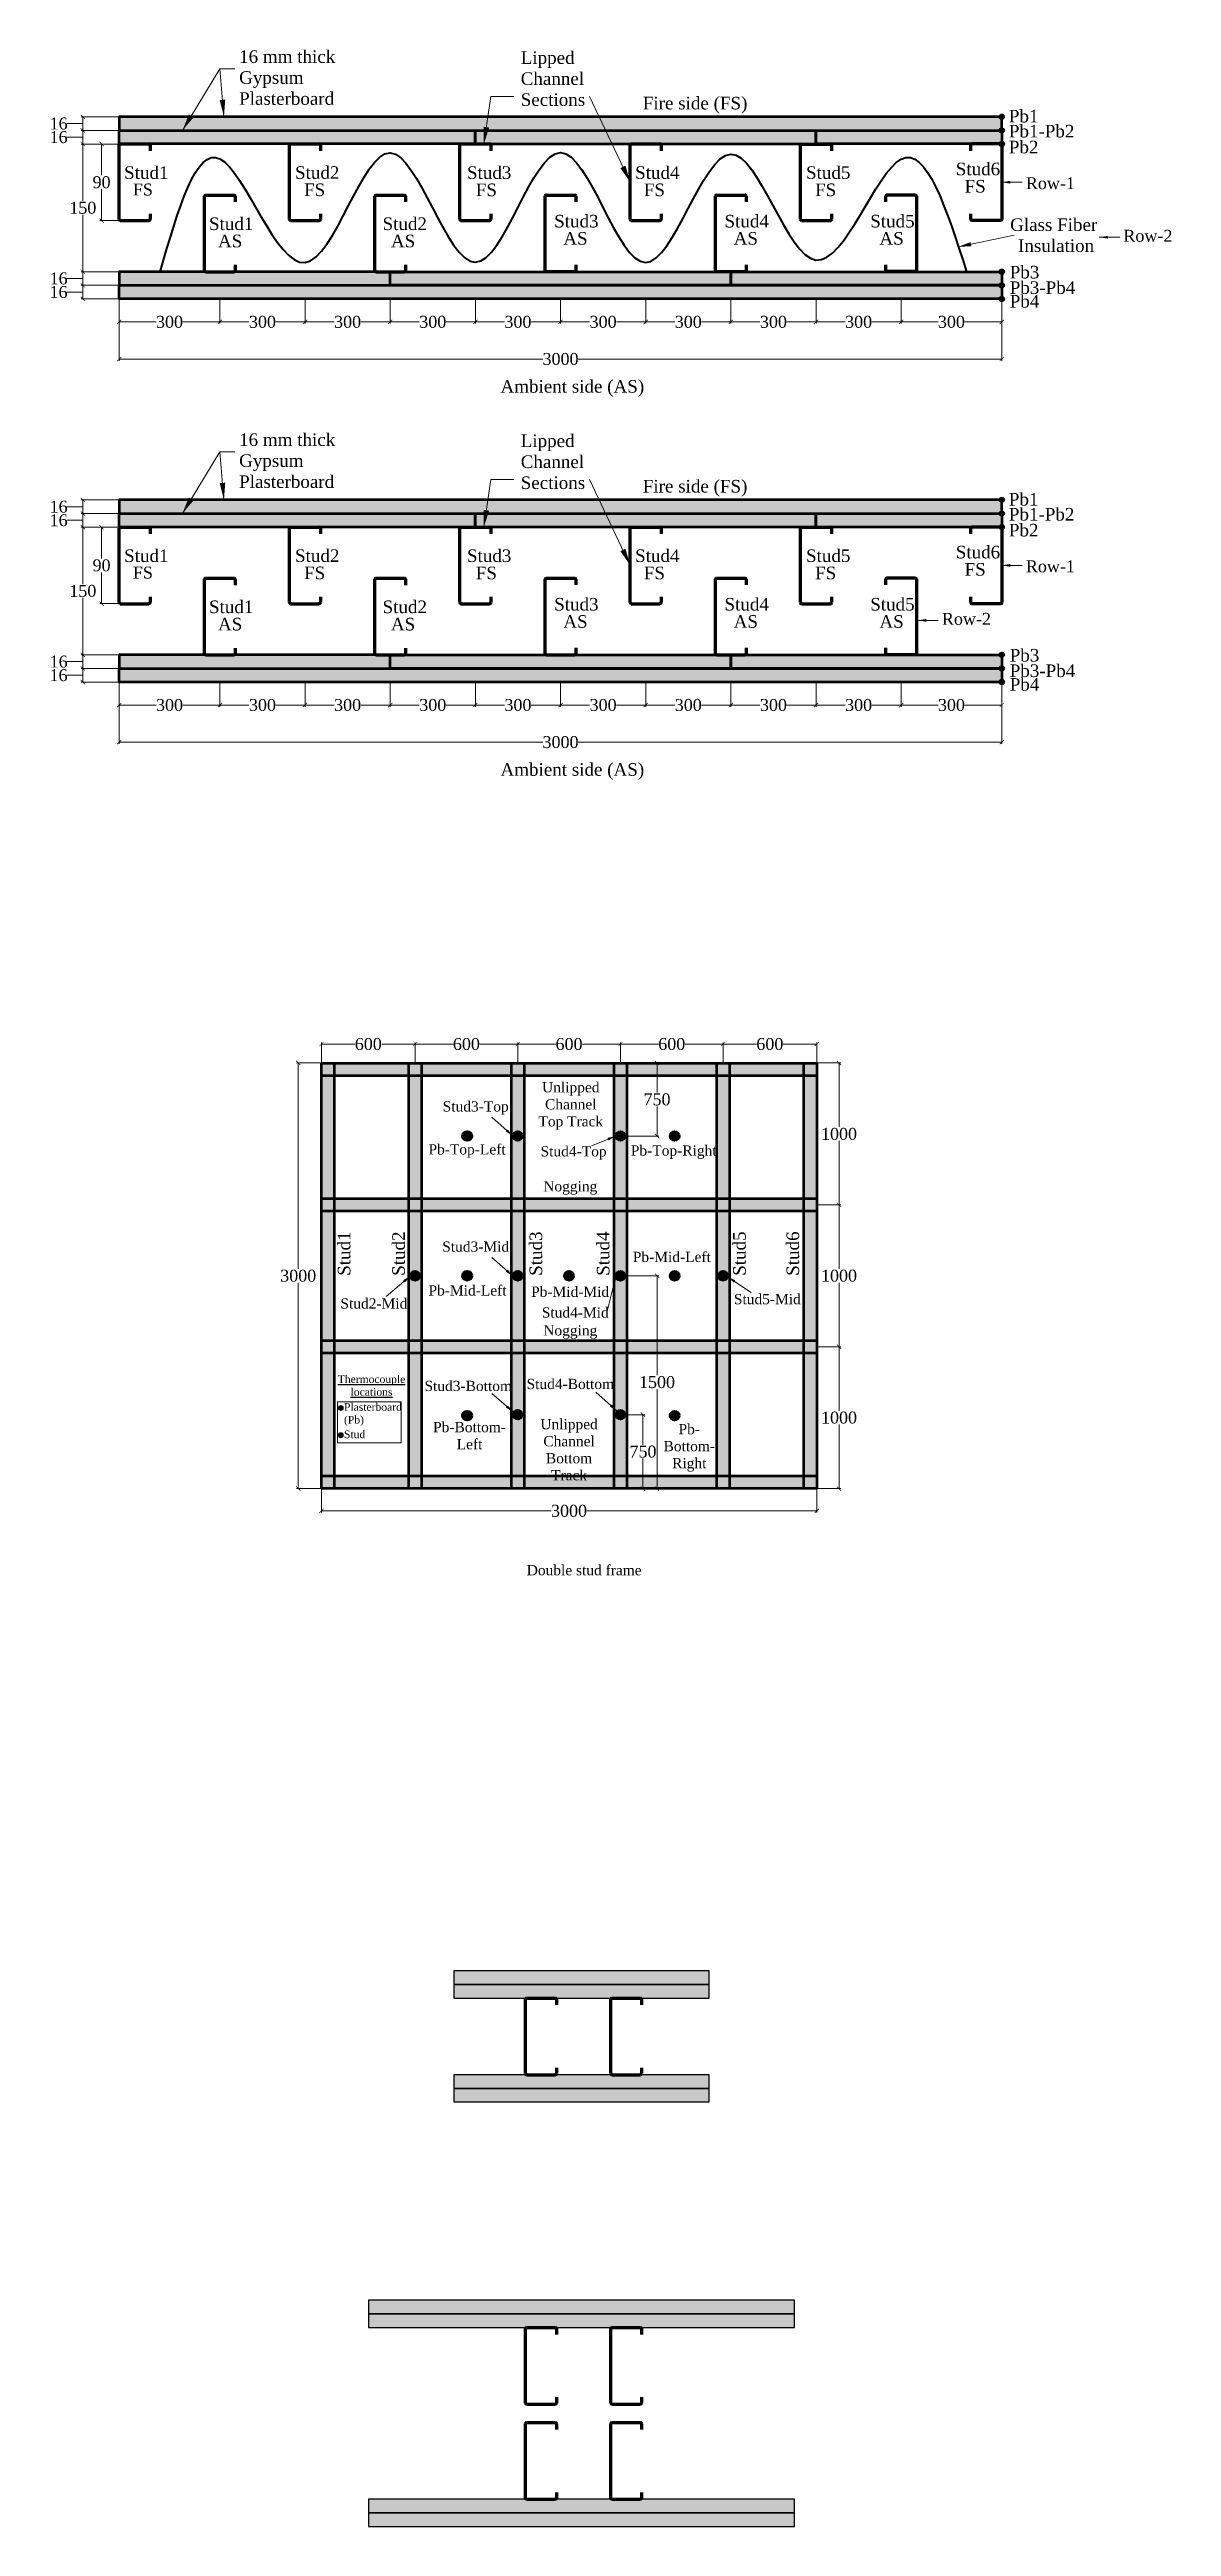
# Model space of a CAD drawing. Header units: millimetres. Extents: x 4760 to 7419, y -378 to 5598.
# Drawn here: x 6102 to 7419, y 1000 to 3909 of the extents above; entities that cross this region are included whole.
import ezdxf

# ---------------------------------------------------------------- set-up
doc = ezdxf.new("R2010")
doc.units = ezdxf.units.MM
doc.header["$PDMODE"] = 34
doc.layers.get('0').update_dxf_attribs({"lineweight": 9})
doc.layers.get('Defpoints').update_dxf_attribs({"color": 255})
doc.layers.add('Pb text', color=5, linetype='Continuous', lineweight=9)
doc.layers.add('Stud text', color=1, linetype='Continuous', lineweight=9)
doc.styles.get("Standard").update_dxf_attribs({"font": 'times.ttf'})
doc.linetypes.add('BATTING', pattern='A,0.00254,-2.54,[134,ltypeshp.shx,S=2.54,R=0,X=-2.54,Y=0],-5.08,[134,ltypeshp.shx,S=2.54,R=180,X=2.54,Y=0],-2.54', length=10.16254)
doc.dimstyles.new('Times new roman', dxfattribs={"dimtxt": 14, "dimasz": 5, "dimexe": 2, "dimexo": 1, "dimgap": 1, "dimtad": 0, "dimtih": 1, "dimtoh": 1, "dimtxsty": 'Standard', "dimblk": 'ARCHTICK', "dimcen": 0, "dimclrd": 256, "dimclre": 256, "dimadec": 0, "dimazin": 0, "dimtfac": 1, "dimtmove": 0, "dimatfit": 3, "dimfxl": 1, "dimlwd": -1, "dimlwe": -1, "dimarcsym": 0})

msp = doc.modelspace()

# ---------------------------------------------------------------- texts
at = {"lineweight": 53, "attachment_point": 1}
for s, insert, char_height, width in [('16 mm thick Gypsum Plasterboard', (6324.618, 3908.599), 14.7814, 115.93848), ('Lipped Channel Sections', (6655.271, 3907.337), 14.7814, 68.45472), ('Fire side (FS)', (6798.627, 3853.926), 14.7814, 123.57795), ('Pb1', (7228.442, 3838.624), 14.7814, 41.76421), ('Pb1-Pb2', (7228.442, 3821.007), 14.7814, 41.76421), ('Pb2', (7228.442, 3802.342), 14.7814, 41.76421), ('Stud1', (6189.553, 3772.304), 14.7814, 41.76421), ('Stud2', (6390.275, 3772.371), 14.7814, 41.76421), ('Stud3', (6592.144, 3772.295), 14.7814, 41.76421), ('Stud4', (6789.553, 3772.304), 14.7814, 41.76421), ('Stud5', (6990.275, 3772.304), 14.7814, 41.76421), ('Stud6', (7166.083, 3776.545), 14.7814, 41.76421), ('FS', (7176.443, 3756.3), 14.7814, 16.82223), ('Row-1', (7248.389, 3759.466), 14, 90.08321), ('FS', (6199.82, 3752.058), 14, 16.82223), ('FS', (6400.827, 3752.125), 14.7814, 16.82223), ('FS', (6602.504, 3752.049), 14.7814, 16.82223), ('FS', (6799.82, 3752.058), 14.7814, 16.82223), ('FS', (7000.827, 3752.058), 14.7814, 16.82223), ('Stud1', (6289.202, 3712.237), 14.7814, 41.76421), ('Stud2', (6493.052, 3712.237), 14.7814, 41.76421), ('Stud3', (6694.531, 3715.277), 14.7814, 41.76421), ('Stud4', (6894.531, 3715.277), 14.7814, 41.76421), ('Stud5', (7065.655, 3715.277), 14.7814, 41.76421), ('\\pxqc;Glass Fiber\\P Insulation', (7221.838, 3711.095), 14.7814, 118.51271), ('Row-2', (7362.918, 3697.695), 14, 90.08321), ('AS', (6299.82, 3691.924), 14.7814, 16.82223), ('AS', (6502.839, 3691.924), 14.7814, 16.82223), ('AS', (6705.314, 3695.031), 14.7814, 16.82223), ('AS', (6905.314, 3695.031), 14.7814, 16.82223), ('AS', (7076.437, 3695.031), 14.7814, 16.82223), ('Pb3', (7229.461, 3655.358), 14.7814, 41.76421), ('Pb3-Pb4', (7229.461, 3637.182), 14.7814, 41.76421), ('Pb4', (7229.461, 3621.182), 14.7814, 41.76421), ('Ambient side (AS)', (6631.539, 3521.16), 14.7814, 172.31002), ('16 mm thick Gypsum Plasterboard', (6324.618, 3458.533), 14.7814, 115.93848), ('Lipped Channel Sections', (6655.271, 3457.27), 14.7814, 68.45472), ('Fire side (FS)', (6798.627, 3403.859), 14.7814, 123.57795), ('Pb1', (7228.442, 3388.557), 14.7814, 41.76421), ('Pb1-Pb2', (7228.442, 3370.94), 14.7814, 41.76421), ('Pb2', (7228.442, 3352.275), 14.7814, 41.76421), ('Stud1', (6189.553, 3322.237), 14.7814, 41.76421), ('Stud2', (6390.275, 3322.304), 14.7814, 41.76421), ('Stud3', (6592.144, 3322.228), 14.7814, 41.76421), ('Stud4', (6789.553, 3322.237), 14.7814, 41.76421), ('Stud5', (6990.275, 3322.237), 14.7814, 41.76421), ('Stud6', (7166.083, 3326.479), 14.7814, 41.76421), ('FS', (6199.82, 3301.991), 14, 16.82223), ('FS', (6400.827, 3302.058), 14.7814, 16.82223), ('FS', (6602.504, 3301.982), 14.7814, 16.82223), ('FS', (6799.82, 3301.991), 14.7814, 16.82223), ('FS', (7000.827, 3301.991), 14.7814, 16.82223), ('FS', (7176.443, 3306.233), 14.7814, 16.82223), ('Row-1', (7248.389, 3309.399), 14, 90.08321), ('Stud1', (6289.202, 3262.17), 14.7814, 41.76421), ('Stud2', (6493.052, 3262.17), 14.7814, 41.76421), ('Stud3', (6694.531, 3265.21), 14.7814, 41.76421), ('Stud4', (6894.531, 3265.21), 14.7814, 41.76421), ('Stud5', (7065.655, 3265.21), 14.7814, 41.76421), ('AS', (6299.82, 3241.858), 14.7814, 16.82223), ('AS', (6502.839, 3241.858), 14.7814, 16.82223), ('AS', (6705.314, 3244.964), 14.7814, 16.82223), ('AS', (6905.314, 3244.964), 14.7814, 16.82223), ('AS', (7076.437, 3244.964), 14.7814, 16.82223), ('Row-2', (7149.806, 3247.628), 14, 90.08321), ('Pb3', (7229.461, 3205.291), 14.7814, 41.76421), ('Pb3-Pb4', (7229.461, 3187.115), 14.7814, 41.76421), ('Pb4', (7229.461, 3171.115), 14.7814, 41.76421), ('Ambient side (AS)', (6631.539, 3071.093), 14.7814, 172.31002), ('\\pxqc;Unlipped Channel Top Track', (6674.178, 2696.389), 12, 79.74471), ('Nogging', (6681.762, 2580.048), 12, 41.76421), ('Nogging', (6681.762, 2410.777), 12, 41.76421), ('Plasterboard\\P(Pb)', (6447.756, 2319.265), 9, 41.76421), ('\\pxqc;Unlipped Channel Bottom Track', (6662.057, 2300.574), 12, 99.94709), ('Stud', (6447.756, 2287.121), 9, 41.76421), ('Double stud frame', (6662.304, 2129.069), 12, 135.26037)]:
    msp.add_mtext(s, dxfattribs=dict(at, insert=insert, char_height=char_height, width=width))
at = {"lineweight": 53, "char_height": 14.7814, "width": 41.76421, "attachment_point": 1, "rotation": 90}
for s, insert in [('Stud1', (6440.445, 2468.865)), ('Stud2', (6504.417, 2468.865)), ('Stud3', (6665.617, 2468.865)), ('Stud4', (6744.631, 2468.865)), ('Stud5', (6904.65, 2468.865)), ('Stud6', (6967.314, 2468.865))]:
    msp.add_mtext(s, dxfattribs=dict(at, insert=insert))
at = {"lineweight": -3, "insert": (6459.232, 2351.969), "char_height": 9, "width": 41.76421, "attachment_point": 1}
msp.add_mtext('\\pxqc;{\\LThermocouple \\Plocations}', dxfattribs=at)
at = {"layer": 'Pb text', "lineweight": 53, "char_height": 12, "attachment_point": 1}
for s, insert, width in [('Pb-Top-Left', (6546.975, 2623.387), 89.1012), ('Pb-Top-Right', (6784.58, 2622.076), 98.10249), ('Pb-Mid-Left', (6786.862, 2497.057), 98.10249), ('{\\C5;Pb-Mid-Left}', (6547.003, 2457.662), 98.10249), ('Pb-Mid-Mid', (6667.444, 2456.12), 98.10249), ('\\pxqc;{\\C5;Pb-Bottom-\\PLeft}', (6546.11, 2297.118), 98.10249), ('\\pxqc;{\\C5;Pb-\\PBottom-\\PRight}', (6804.125, 2294.772), 98.10249)]:
    msp.add_mtext(s, dxfattribs=dict(at, insert=insert, width=width))
at = {"layer": 'Stud text', "lineweight": 53, "char_height": 12, "width": 98.10249, "attachment_point": 1}
for s, insert in [('\\pxqc;{\\C1;Stud3-Top}', (6553.344, 2673.878)), ('{\\C1;Stud4-Top}', (6678.567, 2621.132)), ('\\pxqc;{\\C1;Stud3-Mid}', (6553.335, 2509.179)), ('{\\C1;Stud5-Mid}', (6905.554, 2447.469)), ('{\\C1;Stud2-Mid}', (6443.547, 2442.314)), ('{\\C1;Stud4-Mid}', (6680.015, 2431.762)), ('{\\C1;Stud3-Bottom}', (6542.243, 2345.51)), ('{\\C1;Stud4-Bottom}', (6662.112, 2347.831))]:
    msp.add_mtext(s, dxfattribs=dict(at, insert=insert))

# ---------------------------------------------------------------- blocks, each defined once
blk = doc.blocks.new('Stud')
at = {"lineweight": 120}
for p, q in [((4630.2, 1668.9), (4630.2, 1756.4)), ((4631.5, 1757.6), (4665.2, 1757.6)), ((4666.5, 1756.4), (4666.5, 1749.6)), ((4631.5, 1667.6), (4665.2, 1667.6)), ((4666.5, 1675.6), (4666.5, 1668.9))]:
    blk.add_line(p, q, dxfattribs=at)
for centre, start, end in [((4631.5, 1756.4), 90, 180), ((4665.2, 1756.4), 0, 90), ((4631.5, 1668.9), 180, 270), ((4665.2, 1668.9), 270, 0)]:
    blk.add_arc(centre, 1.25, start, end, dxfattribs=at)
blk = doc.blocks.new('_ArchTick')
at = {"color": 0, "linetype": 'ByBlock', "const_width": 0.15}
blk.add_lwpolyline([(-0.5, -0.5), (0.5, 0.5)], dxfattribs=at)
blk = doc.blocks.new('*D89')
at = {"transparency": 16777216}
for p, q in [((6124.4, 3822.5), (6122.4, 3822.5)), ((6141.1, 3822.5), (6124.4, 3822.5)), ((6182.8, 3830.5), (6139.1, 3830.5)), ((6182.8, 3814.5), (6139.1, 3814.5)), ((6141.1, 3830.5), (6141.1, 3814.5))]:
    blk.add_line(p, q, dxfattribs=at)
at = {"layer": 'Defpoints', "color": 0, "lineweight": 53, "transparency": 16777216}
for p in [(6141.1, 3814.5), (6183.8, 3830.5), (6183.8, 3814.5)]:
    blk.add_point(p, dxfattribs=at)
at = {"transparency": 16777216, "xscale": 5, "yscale": 5, "zscale": 5}
for p, rotation in [((6141.1, 3830.5), 90), ((6141.1, 3814.5), 270)]:
    blk.add_blockref('_ArchTick', p, dxfattribs=dict(at, rotation=rotation))
at = {"color": 0, "lineweight": 53, "transparency": 16777216, "insert": (6112.7, 3822.5), "char_height": 14, "attachment_point": 5}
blk.add_mtext('16', dxfattribs=at)
blk = doc.blocks.new('*D90')
at = {"transparency": 16777216}
for p, q in [((6182.8, 3814.5), (6139.1, 3814.5)), ((6141.1, 3814.5), (6141.1, 3798.5)), ((6124.4, 3806.5), (6122.4, 3806.5)), ((6141.1, 3806.5), (6124.4, 3806.5)), ((6182.8, 3798.5), (6139.1, 3798.5))]:
    blk.add_line(p, q, dxfattribs=at)
at = {"layer": 'Defpoints', "color": 0, "lineweight": 53, "transparency": 16777216}
for p in [(6183.8, 3814.5), (6141.1, 3798.5), (6183.8, 3798.5)]:
    blk.add_point(p, dxfattribs=at)
at = {"transparency": 16777216, "xscale": 5, "yscale": 5, "zscale": 5}
for p, rotation in [((6141.1, 3814.5), 90), ((6141.1, 3798.5), 270)]:
    blk.add_blockref('_ArchTick', p, dxfattribs=dict(at, rotation=rotation))
at = {"color": 0, "lineweight": 53, "transparency": 16777216, "insert": (6112.7, 3806.5), "char_height": 14, "attachment_point": 5}
blk.add_mtext('16', dxfattribs=at)
blk = doc.blocks.new('*D87')
at = {"transparency": 16777216}
for p, q in [((6182.8, 3798.5), (6139.1, 3798.5)), ((6141.1, 3798.5), (6141.1, 3731.6)), ((6141.1, 3648.5), (6141.1, 3715.4)), ((6182.8, 3648.5), (6139.1, 3648.5))]:
    blk.add_line(p, q, dxfattribs=at)
at = {"layer": 'Defpoints', "color": 0, "lineweight": 53, "transparency": 16777216}
for p in [(6183.8, 3798.5), (6141.1, 3648.5), (6183.8, 3648.5)]:
    blk.add_point(p, dxfattribs=at)
at = {"transparency": 16777216, "xscale": 5, "yscale": 5, "zscale": 5}
for p, rotation in [((6141.1, 3798.5), 90), ((6141.1, 3648.5), 270)]:
    blk.add_blockref('_ArchTick', p, dxfattribs=dict(at, rotation=rotation))
at = {"color": 0, "lineweight": 53, "transparency": 16777216, "insert": (6141.1, 3723.5), "char_height": 14, "attachment_point": 5}
blk.add_mtext('150', dxfattribs=at)
blk = doc.blocks.new('*D88')
at = {"transparency": 16777216}
for p, q in [((6124.4, 3640.5), (6122.4, 3640.5)), ((6141.1, 3640.5), (6124.4, 3640.5)), ((6182.8, 3648.5), (6139.1, 3648.5)), ((6141.1, 3648.5), (6141.1, 3632.5)), ((6182.8, 3632.5), (6139.1, 3632.5))]:
    blk.add_line(p, q, dxfattribs=at)
at = {"layer": 'Defpoints', "color": 0, "lineweight": 53, "transparency": 16777216}
for p in [(6183.8, 3648.5), (6141.1, 3632.5), (6183.8, 3632.5)]:
    blk.add_point(p, dxfattribs=at)
at = {"transparency": 16777216, "xscale": 5, "yscale": 5, "zscale": 5}
for p, rotation in [((6141.1, 3648.5), 90), ((6141.1, 3632.5), 270)]:
    blk.add_blockref('_ArchTick', p, dxfattribs=dict(at, rotation=rotation))
at = {"color": 0, "lineweight": 53, "transparency": 16777216, "insert": (6112.7, 3640.5), "char_height": 14, "attachment_point": 5}
blk.add_mtext('16', dxfattribs=at)
blk = doc.blocks.new('*D91')
at = {"transparency": 16777216}
for p, q in [((6124.4, 3624.5), (6122.4, 3624.5)), ((6141.1, 3624.5), (6124.4, 3624.5)), ((6182.8, 3632.5), (6139.1, 3632.5)), ((6182.8, 3616.5), (6139.1, 3616.5)), ((6141.1, 3632.5), (6141.1, 3616.5))]:
    blk.add_line(p, q, dxfattribs=at)
at = {"layer": 'Defpoints', "color": 0, "lineweight": 53, "transparency": 16777216}
for p in [(6141.1, 3616.5), (6183.8, 3632.5), (6183.8, 3616.5)]:
    blk.add_point(p, dxfattribs=at)
at = {"transparency": 16777216, "xscale": 5, "yscale": 5, "zscale": 5}
for p, rotation in [((6141.1, 3632.5), 90), ((6141.1, 3616.5), 270)]:
    blk.add_blockref('_ArchTick', p, dxfattribs=dict(at, rotation=rotation))
at = {"color": 0, "lineweight": 53, "transparency": 16777216, "insert": (6112.6, 3624.5), "char_height": 14, "attachment_point": 5}
blk.add_mtext('16', dxfattribs=at)
blk = doc.blocks.new('*D92')
at = {"transparency": 16777216}
for p, q in [((6183.7, 3798.5), (6161.1, 3798.5)), ((6163.1, 3798.5), (6163.1, 3761.7)), ((6163.1, 3708.5), (6163.1, 3745.4)), ((6184.1, 3708.5), (6161.1, 3708.5))]:
    blk.add_line(p, q, dxfattribs=at)
at = {"layer": 'Defpoints', "color": 0, "lineweight": 53, "transparency": 16777216}
for p in [(6184.7, 3798.5), (6163.1, 3708.5), (6185.1, 3708.5)]:
    blk.add_point(p, dxfattribs=at)
at = {"transparency": 16777216, "xscale": 5, "yscale": 5, "zscale": 5}
for p, rotation in [((6163.1, 3798.5), 90), ((6163.1, 3708.5), 270)]:
    blk.add_blockref('_ArchTick', p, dxfattribs=dict(at, rotation=rotation))
at = {"color": 0, "lineweight": 53, "transparency": 16777216, "insert": (6163.1, 3753.5), "char_height": 14, "attachment_point": 5}
blk.add_mtext('90', dxfattribs=at)
blk = doc.blocks.new('*D93')
at = {"transparency": 16777216}
for p, q in [((6183.8, 3615.5), (6183.8, 3587.5)), ((6302, 3615.5), (6302, 3587.5)), ((6183.8, 3589.5), (6227.2, 3589.5)), ((6302, 3589.5), (6258.6, 3589.5))]:
    blk.add_line(p, q, dxfattribs=at)
at = {"layer": 'Defpoints', "color": 0, "lineweight": 53, "transparency": 16777216}
for p in [(6183.8, 3616.5), (6302, 3616.5), (6302, 3589.5)]:
    blk.add_point(p, dxfattribs=at)
at = {"transparency": 16777216, "xscale": 5, "yscale": 5, "zscale": 5, "rotation": 180}
blk.add_blockref('_ArchTick', (6183.8, 3589.5), dxfattribs=at)
at = {"transparency": 16777216, "xscale": 5, "yscale": 5, "zscale": 5}
blk.add_blockref('_ArchTick', (6302, 3589.5), dxfattribs=at)
at = {"color": 0, "lineweight": 53, "transparency": 16777216, "insert": (6242.9, 3589.5), "char_height": 14, "attachment_point": 5}
blk.add_mtext('300', dxfattribs=at)
blk = doc.blocks.new('*D94')
at = {"transparency": 16777216}
for p, q in [((6302, 3615.5), (6302, 3587.5)), ((6402, 3615.5), (6402, 3587.5)), ((6302, 3589.5), (6336.2, 3589.5)), ((6402, 3589.5), (6367.7, 3589.5))]:
    blk.add_line(p, q, dxfattribs=at)
at = {"layer": 'Defpoints', "color": 0, "lineweight": 53, "transparency": 16777216}
for p in [(6302, 3616.5), (6402, 3616.5), (6402, 3589.5)]:
    blk.add_point(p, dxfattribs=at)
at = {"transparency": 16777216, "xscale": 5, "yscale": 5, "zscale": 5, "rotation": 180}
blk.add_blockref('_ArchTick', (6302, 3589.5), dxfattribs=at)
at = {"transparency": 16777216, "xscale": 5, "yscale": 5, "zscale": 5}
blk.add_blockref('_ArchTick', (6402, 3589.5), dxfattribs=at)
at = {"color": 0, "lineweight": 53, "transparency": 16777216, "insert": (6352, 3589.5), "char_height": 14, "attachment_point": 5}
blk.add_mtext('300', dxfattribs=at)
blk = doc.blocks.new('*D95')
at = {"transparency": 16777216}
for p, q in [((6402, 3615.5), (6402, 3587.5)), ((6502, 3615.5), (6502, 3587.5)), ((6402, 3589.5), (6436.2, 3589.5)), ((6502, 3589.5), (6467.7, 3589.5))]:
    blk.add_line(p, q, dxfattribs=at)
at = {"layer": 'Defpoints', "color": 0, "lineweight": 53, "transparency": 16777216}
for p in [(6402, 3616.5), (6502, 3616.5), (6502, 3589.5)]:
    blk.add_point(p, dxfattribs=at)
at = {"transparency": 16777216, "xscale": 5, "yscale": 5, "zscale": 5, "rotation": 180}
blk.add_blockref('_ArchTick', (6402, 3589.5), dxfattribs=at)
at = {"transparency": 16777216, "xscale": 5, "yscale": 5, "zscale": 5}
blk.add_blockref('_ArchTick', (6502, 3589.5), dxfattribs=at)
at = {"color": 0, "lineweight": 53, "transparency": 16777216, "insert": (6452, 3589.5), "char_height": 14, "attachment_point": 5}
blk.add_mtext('300', dxfattribs=at)
blk = doc.blocks.new('*D96')
at = {"transparency": 16777216}
for p, q in [((6502, 3615.5), (6502, 3587.5)), ((6602, 3615.5), (6602, 3587.5)), ((6502, 3589.5), (6536.2, 3589.5)), ((6602, 3589.5), (6567.7, 3589.5))]:
    blk.add_line(p, q, dxfattribs=at)
at = {"layer": 'Defpoints', "color": 0, "lineweight": 53, "transparency": 16777216}
for p in [(6502, 3616.5), (6602, 3616.5), (6602, 3589.5)]:
    blk.add_point(p, dxfattribs=at)
at = {"transparency": 16777216, "xscale": 5, "yscale": 5, "zscale": 5, "rotation": 180}
blk.add_blockref('_ArchTick', (6502, 3589.5), dxfattribs=at)
at = {"transparency": 16777216, "xscale": 5, "yscale": 5, "zscale": 5}
blk.add_blockref('_ArchTick', (6602, 3589.5), dxfattribs=at)
at = {"color": 0, "lineweight": 53, "transparency": 16777216, "insert": (6552, 3589.5), "char_height": 14, "attachment_point": 5}
blk.add_mtext('300', dxfattribs=at)
blk = doc.blocks.new('*D97')
at = {"transparency": 16777216}
for p, q in [((6602, 3615.5), (6602, 3587.5)), ((6702, 3615.5), (6702, 3587.5)), ((6602, 3589.5), (6636.2, 3589.5)), ((6702, 3589.5), (6667.7, 3589.5))]:
    blk.add_line(p, q, dxfattribs=at)
at = {"layer": 'Defpoints', "color": 0, "lineweight": 53, "transparency": 16777216}
for p in [(6602, 3616.5), (6702, 3616.5), (6702, 3589.5)]:
    blk.add_point(p, dxfattribs=at)
at = {"transparency": 16777216, "xscale": 5, "yscale": 5, "zscale": 5, "rotation": 180}
blk.add_blockref('_ArchTick', (6602, 3589.5), dxfattribs=at)
at = {"transparency": 16777216, "xscale": 5, "yscale": 5, "zscale": 5}
blk.add_blockref('_ArchTick', (6702, 3589.5), dxfattribs=at)
at = {"color": 0, "lineweight": 53, "transparency": 16777216, "insert": (6652, 3589.5), "char_height": 14, "attachment_point": 5}
blk.add_mtext('300', dxfattribs=at)
blk = doc.blocks.new('*D98')
at = {"transparency": 16777216}
for p, q in [((6702, 3615.5), (6702, 3587.5)), ((6802, 3615.5), (6802, 3587.5)), ((6702, 3589.5), (6736.2, 3589.5)), ((6802, 3589.5), (6767.7, 3589.5))]:
    blk.add_line(p, q, dxfattribs=at)
at = {"layer": 'Defpoints', "color": 0, "lineweight": 53, "transparency": 16777216}
for p in [(6702, 3616.5), (6802, 3616.5), (6802, 3589.5)]:
    blk.add_point(p, dxfattribs=at)
at = {"transparency": 16777216, "xscale": 5, "yscale": 5, "zscale": 5, "rotation": 180}
blk.add_blockref('_ArchTick', (6702, 3589.5), dxfattribs=at)
at = {"transparency": 16777216, "xscale": 5, "yscale": 5, "zscale": 5}
blk.add_blockref('_ArchTick', (6802, 3589.5), dxfattribs=at)
at = {"color": 0, "lineweight": 53, "transparency": 16777216, "insert": (6752, 3589.5), "char_height": 14, "attachment_point": 5}
blk.add_mtext('300', dxfattribs=at)
blk = doc.blocks.new('*D99')
at = {"transparency": 16777216}
for p, q in [((6802, 3615.5), (6802, 3587.5)), ((6902, 3615.5), (6902, 3587.5)), ((6802, 3589.5), (6836.2, 3589.5)), ((6902, 3589.5), (6867.7, 3589.5))]:
    blk.add_line(p, q, dxfattribs=at)
at = {"layer": 'Defpoints', "color": 0, "lineweight": 53, "transparency": 16777216}
for p in [(6802, 3616.5), (6902, 3616.5), (6902, 3589.5)]:
    blk.add_point(p, dxfattribs=at)
at = {"transparency": 16777216, "xscale": 5, "yscale": 5, "zscale": 5, "rotation": 180}
blk.add_blockref('_ArchTick', (6802, 3589.5), dxfattribs=at)
at = {"transparency": 16777216, "xscale": 5, "yscale": 5, "zscale": 5}
blk.add_blockref('_ArchTick', (6902, 3589.5), dxfattribs=at)
at = {"color": 0, "lineweight": 53, "transparency": 16777216, "insert": (6852, 3589.5), "char_height": 14, "attachment_point": 5}
blk.add_mtext('300', dxfattribs=at)
blk = doc.blocks.new('*D100')
at = {"transparency": 16777216}
for p, q in [((6902, 3615.5), (6902, 3587.5)), ((7002, 3615.5), (7002, 3587.5)), ((6902, 3589.5), (6936.2, 3589.5)), ((7002, 3589.5), (6967.7, 3589.5))]:
    blk.add_line(p, q, dxfattribs=at)
at = {"layer": 'Defpoints', "color": 0, "lineweight": 53, "transparency": 16777216}
for p in [(6902, 3616.5), (7002, 3616.5), (7002, 3589.5)]:
    blk.add_point(p, dxfattribs=at)
at = {"transparency": 16777216, "xscale": 5, "yscale": 5, "zscale": 5, "rotation": 180}
blk.add_blockref('_ArchTick', (6902, 3589.5), dxfattribs=at)
at = {"transparency": 16777216, "xscale": 5, "yscale": 5, "zscale": 5}
blk.add_blockref('_ArchTick', (7002, 3589.5), dxfattribs=at)
at = {"color": 0, "lineweight": 53, "transparency": 16777216, "insert": (6952, 3589.5), "char_height": 14, "attachment_point": 5}
blk.add_mtext('300', dxfattribs=at)
blk = doc.blocks.new('*D101')
at = {"transparency": 16777216}
for p, q in [((7002, 3615.5), (7002, 3587.5)), ((7102, 3615.5), (7102, 3587.5)), ((7002, 3589.5), (7036.2, 3589.5)), ((7102, 3589.5), (7067.7, 3589.5))]:
    blk.add_line(p, q, dxfattribs=at)
at = {"layer": 'Defpoints', "color": 0, "lineweight": 53, "transparency": 16777216}
for p in [(7002, 3616.5), (7102, 3616.5), (7102, 3589.5)]:
    blk.add_point(p, dxfattribs=at)
at = {"transparency": 16777216, "xscale": 5, "yscale": 5, "zscale": 5, "rotation": 180}
blk.add_blockref('_ArchTick', (7002, 3589.5), dxfattribs=at)
at = {"transparency": 16777216, "xscale": 5, "yscale": 5, "zscale": 5}
blk.add_blockref('_ArchTick', (7102, 3589.5), dxfattribs=at)
at = {"color": 0, "lineweight": 53, "transparency": 16777216, "insert": (7052, 3589.5), "char_height": 14, "attachment_point": 5}
blk.add_mtext('300', dxfattribs=at)
blk = doc.blocks.new('*D102')
at = {"transparency": 16777216}
for p, q in [((7102, 3615.5), (7102, 3587.5)), ((7220.1, 3615.5), (7220.1, 3587.5)), ((7102, 3589.5), (7145.3, 3589.5)), ((7220.1, 3589.5), (7176.7, 3589.5))]:
    blk.add_line(p, q, dxfattribs=at)
at = {"layer": 'Defpoints', "color": 0, "lineweight": 53, "transparency": 16777216}
for p in [(7102, 3616.5), (7220.1, 3616.5), (7220.1, 3589.5)]:
    blk.add_point(p, dxfattribs=at)
at = {"transparency": 16777216, "xscale": 5, "yscale": 5, "zscale": 5, "rotation": 180}
blk.add_blockref('_ArchTick', (7102, 3589.5), dxfattribs=at)
at = {"transparency": 16777216, "xscale": 5, "yscale": 5, "zscale": 5}
blk.add_blockref('_ArchTick', (7220.1, 3589.5), dxfattribs=at)
at = {"color": 0, "lineweight": 53, "transparency": 16777216, "insert": (7161, 3589.5), "char_height": 14, "attachment_point": 5}
blk.add_mtext('300', dxfattribs=at)
blk = doc.blocks.new('*D103')
at = {"transparency": 16777216}
for p, q in [((6183.8, 3615.5), (6183.8, 3543.9)), ((7220.1, 3615.5), (7220.1, 3543.9)), ((6183.8, 3545.9), (6681.1, 3545.9)), ((7220.1, 3545.9), (6722.8, 3545.9))]:
    blk.add_line(p, q, dxfattribs=at)
at = {"layer": 'Defpoints', "color": 0, "lineweight": 53, "transparency": 16777216}
for p in [(6183.8, 3616.5), (7220.1, 3616.5), (7220.1, 3545.9)]:
    blk.add_point(p, dxfattribs=at)
at = {"transparency": 16777216, "xscale": 5, "yscale": 5, "zscale": 5, "rotation": 180}
blk.add_blockref('_ArchTick', (6183.8, 3545.9), dxfattribs=at)
at = {"transparency": 16777216, "xscale": 5, "yscale": 5, "zscale": 5}
blk.add_blockref('_ArchTick', (7220.1, 3545.9), dxfattribs=at)
at = {"color": 0, "lineweight": 53, "transparency": 16777216, "insert": (6702, 3545.9), "char_height": 14, "attachment_point": 5}
blk.add_mtext('3000', dxfattribs=at)
blk = doc.blocks.new('*D107')
at = {"transparency": 16777216}
for p, q in [((6182.8, 3380.4), (6139.1, 3380.4)), ((6141.1, 3380.4), (6141.1, 3364.4)), ((6124.4, 3372.4), (6122.4, 3372.4)), ((6141.1, 3372.4), (6124.4, 3372.4)), ((6182.8, 3364.4), (6139.1, 3364.4))]:
    blk.add_line(p, q, dxfattribs=at)
at = {"layer": 'Defpoints', "color": 0, "lineweight": 53, "transparency": 16777216}
for p in [(6183.8, 3380.4), (6141.1, 3364.4), (6183.8, 3364.4)]:
    blk.add_point(p, dxfattribs=at)
at = {"transparency": 16777216, "xscale": 5, "yscale": 5, "zscale": 5}
for p, rotation in [((6141.1, 3380.4), 90), ((6141.1, 3364.4), 270)]:
    blk.add_blockref('_ArchTick', p, dxfattribs=dict(at, rotation=rotation))
at = {"color": 0, "lineweight": 53, "transparency": 16777216, "insert": (6112.7, 3372.4), "char_height": 14, "attachment_point": 5}
blk.add_mtext('16', dxfattribs=at)
blk = doc.blocks.new('*D108')
at = {"transparency": 16777216}
for p, q in [((6124.4, 3356.4), (6122.4, 3356.4)), ((6141.1, 3356.4), (6124.4, 3356.4)), ((6182.8, 3364.4), (6139.1, 3364.4)), ((6182.8, 3348.4), (6139.1, 3348.4)), ((6141.1, 3364.4), (6141.1, 3348.4))]:
    blk.add_line(p, q, dxfattribs=at)
at = {"layer": 'Defpoints', "color": 0, "lineweight": 53, "transparency": 16777216}
for p in [(6141.1, 3348.4), (6183.8, 3364.4), (6183.8, 3348.4)]:
    blk.add_point(p, dxfattribs=at)
at = {"transparency": 16777216, "xscale": 5, "yscale": 5, "zscale": 5}
for p, rotation in [((6141.1, 3364.4), 90), ((6141.1, 3348.4), 270)]:
    blk.add_blockref('_ArchTick', p, dxfattribs=dict(at, rotation=rotation))
at = {"color": 0, "lineweight": 53, "transparency": 16777216, "insert": (6112.7, 3356.4), "char_height": 14, "attachment_point": 5}
blk.add_mtext('16', dxfattribs=at)
blk = doc.blocks.new('*D104')
at = {"transparency": 16777216}
for p, q in [((6182.8, 3348.4), (6139.1, 3348.4)), ((6141.1, 3348.4), (6141.1, 3281.5)), ((6141.1, 3198.4), (6141.1, 3265.3)), ((6182.8, 3198.4), (6139.1, 3198.4))]:
    blk.add_line(p, q, dxfattribs=at)
at = {"layer": 'Defpoints', "color": 0, "lineweight": 53, "transparency": 16777216}
for p in [(6183.8, 3348.4), (6141.1, 3198.4), (6183.8, 3198.4)]:
    blk.add_point(p, dxfattribs=at)
at = {"transparency": 16777216, "xscale": 5, "yscale": 5, "zscale": 5}
for p, rotation in [((6141.1, 3348.4), 90), ((6141.1, 3198.4), 270)]:
    blk.add_blockref('_ArchTick', p, dxfattribs=dict(at, rotation=rotation))
at = {"color": 0, "lineweight": 53, "transparency": 16777216, "insert": (6141.1, 3273.4), "char_height": 14, "attachment_point": 5}
blk.add_mtext('150', dxfattribs=at)
blk = doc.blocks.new('*D105')
at = {"transparency": 16777216}
for p, q in [((6124.4, 3190.4), (6122.4, 3190.4)), ((6141.1, 3190.4), (6124.4, 3190.4)), ((6182.8, 3198.4), (6139.1, 3198.4)), ((6182.8, 3182.4), (6139.1, 3182.4)), ((6141.1, 3198.4), (6141.1, 3182.4))]:
    blk.add_line(p, q, dxfattribs=at)
at = {"layer": 'Defpoints', "color": 0, "lineweight": 53, "transparency": 16777216}
for p in [(6141.1, 3182.4), (6183.8, 3198.4), (6183.8, 3182.4)]:
    blk.add_point(p, dxfattribs=at)
at = {"transparency": 16777216, "xscale": 5, "yscale": 5, "zscale": 5}
for p, rotation in [((6141.1, 3198.4), 90), ((6141.1, 3182.4), 270)]:
    blk.add_blockref('_ArchTick', p, dxfattribs=dict(at, rotation=rotation))
at = {"color": 0, "lineweight": 53, "transparency": 16777216, "insert": (6112.7, 3190.4), "char_height": 14, "attachment_point": 5}
blk.add_mtext('16', dxfattribs=at)
blk = doc.blocks.new('*D106')
at = {"transparency": 16777216}
for p, q in [((6124.4, 3174.4), (6122.4, 3174.4)), ((6141.1, 3174.4), (6124.4, 3174.4)), ((6182.8, 3182.4), (6139.1, 3182.4)), ((6141.1, 3182.4), (6141.1, 3166.4)), ((6182.8, 3166.4), (6139.1, 3166.4))]:
    blk.add_line(p, q, dxfattribs=at)
at = {"layer": 'Defpoints', "color": 0, "lineweight": 53, "transparency": 16777216}
for p in [(6183.8, 3182.4), (6141.1, 3166.4), (6183.8, 3166.4)]:
    blk.add_point(p, dxfattribs=at)
at = {"transparency": 16777216, "xscale": 5, "yscale": 5, "zscale": 5}
for p, rotation in [((6141.1, 3182.4), 90), ((6141.1, 3166.4), 270)]:
    blk.add_blockref('_ArchTick', p, dxfattribs=dict(at, rotation=rotation))
at = {"color": 0, "lineweight": 53, "transparency": 16777216, "insert": (6112.6, 3174.4), "char_height": 14, "attachment_point": 5}
blk.add_mtext('16', dxfattribs=at)
blk = doc.blocks.new('*D109')
at = {"transparency": 16777216}
for p, q in [((6183.7, 3348.4), (6161.1, 3348.4)), ((6163.1, 3348.4), (6163.1, 3311.6)), ((6163.1, 3258.5), (6163.1, 3295.3)), ((6184.1, 3258.5), (6161.1, 3258.5))]:
    blk.add_line(p, q, dxfattribs=at)
at = {"layer": 'Defpoints', "color": 0, "lineweight": 53, "transparency": 16777216}
for p in [(6184.7, 3348.4), (6163.1, 3258.5), (6185.1, 3258.5)]:
    blk.add_point(p, dxfattribs=at)
at = {"transparency": 16777216, "xscale": 5, "yscale": 5, "zscale": 5}
for p, rotation in [((6163.1, 3348.4), 90), ((6163.1, 3258.5), 270)]:
    blk.add_blockref('_ArchTick', p, dxfattribs=dict(at, rotation=rotation))
at = {"color": 0, "lineweight": 53, "transparency": 16777216, "insert": (6163.1, 3303.4), "char_height": 14, "attachment_point": 5}
blk.add_mtext('90', dxfattribs=at)
blk = doc.blocks.new('*D110')
at = {"transparency": 16777216}
for p, q in [((6183.8, 3165.4), (6183.8, 3137.4)), ((6302, 3165.4), (6302, 3137.4)), ((6183.8, 3139.4), (6227.2, 3139.4)), ((6302, 3139.4), (6258.6, 3139.4))]:
    blk.add_line(p, q, dxfattribs=at)
at = {"layer": 'Defpoints', "color": 0, "lineweight": 53, "transparency": 16777216}
for p in [(6183.8, 3166.4), (6302, 3166.4), (6302, 3139.4)]:
    blk.add_point(p, dxfattribs=at)
at = {"transparency": 16777216, "xscale": 5, "yscale": 5, "zscale": 5, "rotation": 180}
blk.add_blockref('_ArchTick', (6183.8, 3139.4), dxfattribs=at)
at = {"transparency": 16777216, "xscale": 5, "yscale": 5, "zscale": 5}
blk.add_blockref('_ArchTick', (6302, 3139.4), dxfattribs=at)
at = {"color": 0, "lineweight": 53, "transparency": 16777216, "insert": (6242.9, 3139.4), "char_height": 14, "attachment_point": 5}
blk.add_mtext('300', dxfattribs=at)
blk = doc.blocks.new('*D111')
at = {"transparency": 16777216}
for p, q in [((6302, 3165.4), (6302, 3137.4)), ((6402, 3165.4), (6402, 3137.4)), ((6302, 3139.4), (6336.2, 3139.4)), ((6402, 3139.4), (6367.7, 3139.4))]:
    blk.add_line(p, q, dxfattribs=at)
at = {"layer": 'Defpoints', "color": 0, "lineweight": 53, "transparency": 16777216}
for p in [(6302, 3166.4), (6402, 3166.4), (6402, 3139.4)]:
    blk.add_point(p, dxfattribs=at)
at = {"transparency": 16777216, "xscale": 5, "yscale": 5, "zscale": 5, "rotation": 180}
blk.add_blockref('_ArchTick', (6302, 3139.4), dxfattribs=at)
at = {"transparency": 16777216, "xscale": 5, "yscale": 5, "zscale": 5}
blk.add_blockref('_ArchTick', (6402, 3139.4), dxfattribs=at)
at = {"color": 0, "lineweight": 53, "transparency": 16777216, "insert": (6352, 3139.4), "char_height": 14, "attachment_point": 5}
blk.add_mtext('300', dxfattribs=at)
blk = doc.blocks.new('*D112')
at = {"transparency": 16777216}
for p, q in [((6402, 3165.4), (6402, 3137.4)), ((6502, 3165.4), (6502, 3137.4)), ((6402, 3139.4), (6436.2, 3139.4)), ((6502, 3139.4), (6467.7, 3139.4))]:
    blk.add_line(p, q, dxfattribs=at)
at = {"layer": 'Defpoints', "color": 0, "lineweight": 53, "transparency": 16777216}
for p in [(6402, 3166.4), (6502, 3166.4), (6502, 3139.4)]:
    blk.add_point(p, dxfattribs=at)
at = {"transparency": 16777216, "xscale": 5, "yscale": 5, "zscale": 5, "rotation": 180}
blk.add_blockref('_ArchTick', (6402, 3139.4), dxfattribs=at)
at = {"transparency": 16777216, "xscale": 5, "yscale": 5, "zscale": 5}
blk.add_blockref('_ArchTick', (6502, 3139.4), dxfattribs=at)
at = {"color": 0, "lineweight": 53, "transparency": 16777216, "insert": (6452, 3139.4), "char_height": 14, "attachment_point": 5}
blk.add_mtext('300', dxfattribs=at)
blk = doc.blocks.new('*D113')
at = {"transparency": 16777216}
for p, q in [((6502, 3165.4), (6502, 3137.4)), ((6602, 3165.4), (6602, 3137.4)), ((6502, 3139.4), (6536.2, 3139.4)), ((6602, 3139.4), (6567.7, 3139.4))]:
    blk.add_line(p, q, dxfattribs=at)
at = {"layer": 'Defpoints', "color": 0, "lineweight": 53, "transparency": 16777216}
for p in [(6502, 3166.4), (6602, 3166.4), (6602, 3139.4)]:
    blk.add_point(p, dxfattribs=at)
at = {"transparency": 16777216, "xscale": 5, "yscale": 5, "zscale": 5, "rotation": 180}
blk.add_blockref('_ArchTick', (6502, 3139.4), dxfattribs=at)
at = {"transparency": 16777216, "xscale": 5, "yscale": 5, "zscale": 5}
blk.add_blockref('_ArchTick', (6602, 3139.4), dxfattribs=at)
at = {"color": 0, "lineweight": 53, "transparency": 16777216, "insert": (6552, 3139.4), "char_height": 14, "attachment_point": 5}
blk.add_mtext('300', dxfattribs=at)
blk = doc.blocks.new('*D114')
at = {"transparency": 16777216}
for p, q in [((6602, 3165.4), (6602, 3137.4)), ((6702, 3165.4), (6702, 3137.4)), ((6602, 3139.4), (6636.2, 3139.4)), ((6702, 3139.4), (6667.7, 3139.4))]:
    blk.add_line(p, q, dxfattribs=at)
at = {"layer": 'Defpoints', "color": 0, "lineweight": 53, "transparency": 16777216}
for p in [(6602, 3166.4), (6702, 3166.4), (6702, 3139.4)]:
    blk.add_point(p, dxfattribs=at)
at = {"transparency": 16777216, "xscale": 5, "yscale": 5, "zscale": 5, "rotation": 180}
blk.add_blockref('_ArchTick', (6602, 3139.4), dxfattribs=at)
at = {"transparency": 16777216, "xscale": 5, "yscale": 5, "zscale": 5}
blk.add_blockref('_ArchTick', (6702, 3139.4), dxfattribs=at)
at = {"color": 0, "lineweight": 53, "transparency": 16777216, "insert": (6652, 3139.4), "char_height": 14, "attachment_point": 5}
blk.add_mtext('300', dxfattribs=at)
blk = doc.blocks.new('*D115')
at = {"transparency": 16777216}
for p, q in [((6702, 3165.4), (6702, 3137.4)), ((6802, 3165.4), (6802, 3137.4)), ((6702, 3139.4), (6736.2, 3139.4)), ((6802, 3139.4), (6767.7, 3139.4))]:
    blk.add_line(p, q, dxfattribs=at)
at = {"layer": 'Defpoints', "color": 0, "lineweight": 53, "transparency": 16777216}
for p in [(6702, 3166.4), (6802, 3166.4), (6802, 3139.4)]:
    blk.add_point(p, dxfattribs=at)
at = {"transparency": 16777216, "xscale": 5, "yscale": 5, "zscale": 5, "rotation": 180}
blk.add_blockref('_ArchTick', (6702, 3139.4), dxfattribs=at)
at = {"transparency": 16777216, "xscale": 5, "yscale": 5, "zscale": 5}
blk.add_blockref('_ArchTick', (6802, 3139.4), dxfattribs=at)
at = {"color": 0, "lineweight": 53, "transparency": 16777216, "insert": (6752, 3139.4), "char_height": 14, "attachment_point": 5}
blk.add_mtext('300', dxfattribs=at)
blk = doc.blocks.new('*D116')
at = {"transparency": 16777216}
for p, q in [((6802, 3165.4), (6802, 3137.4)), ((6902, 3165.4), (6902, 3137.4)), ((6802, 3139.4), (6836.2, 3139.4)), ((6902, 3139.4), (6867.7, 3139.4))]:
    blk.add_line(p, q, dxfattribs=at)
at = {"layer": 'Defpoints', "color": 0, "lineweight": 53, "transparency": 16777216}
for p in [(6802, 3166.4), (6902, 3166.4), (6902, 3139.4)]:
    blk.add_point(p, dxfattribs=at)
at = {"transparency": 16777216, "xscale": 5, "yscale": 5, "zscale": 5, "rotation": 180}
blk.add_blockref('_ArchTick', (6802, 3139.4), dxfattribs=at)
at = {"transparency": 16777216, "xscale": 5, "yscale": 5, "zscale": 5}
blk.add_blockref('_ArchTick', (6902, 3139.4), dxfattribs=at)
at = {"color": 0, "lineweight": 53, "transparency": 16777216, "insert": (6852, 3139.4), "char_height": 14, "attachment_point": 5}
blk.add_mtext('300', dxfattribs=at)
blk = doc.blocks.new('*D117')
at = {"transparency": 16777216}
for p, q in [((6902, 3165.4), (6902, 3137.4)), ((7002, 3165.4), (7002, 3137.4)), ((6902, 3139.4), (6936.2, 3139.4)), ((7002, 3139.4), (6967.7, 3139.4))]:
    blk.add_line(p, q, dxfattribs=at)
at = {"layer": 'Defpoints', "color": 0, "lineweight": 53, "transparency": 16777216}
for p in [(6902, 3166.4), (7002, 3166.4), (7002, 3139.4)]:
    blk.add_point(p, dxfattribs=at)
at = {"transparency": 16777216, "xscale": 5, "yscale": 5, "zscale": 5, "rotation": 180}
blk.add_blockref('_ArchTick', (6902, 3139.4), dxfattribs=at)
at = {"transparency": 16777216, "xscale": 5, "yscale": 5, "zscale": 5}
blk.add_blockref('_ArchTick', (7002, 3139.4), dxfattribs=at)
at = {"color": 0, "lineweight": 53, "transparency": 16777216, "insert": (6952, 3139.4), "char_height": 14, "attachment_point": 5}
blk.add_mtext('300', dxfattribs=at)
blk = doc.blocks.new('*D118')
at = {"transparency": 16777216}
for p, q in [((7002, 3165.4), (7002, 3137.4)), ((7102, 3165.4), (7102, 3137.4)), ((7002, 3139.4), (7036.2, 3139.4)), ((7102, 3139.4), (7067.7, 3139.4))]:
    blk.add_line(p, q, dxfattribs=at)
at = {"layer": 'Defpoints', "color": 0, "lineweight": 53, "transparency": 16777216}
for p in [(7002, 3166.4), (7102, 3166.4), (7102, 3139.4)]:
    blk.add_point(p, dxfattribs=at)
at = {"transparency": 16777216, "xscale": 5, "yscale": 5, "zscale": 5, "rotation": 180}
blk.add_blockref('_ArchTick', (7002, 3139.4), dxfattribs=at)
at = {"transparency": 16777216, "xscale": 5, "yscale": 5, "zscale": 5}
blk.add_blockref('_ArchTick', (7102, 3139.4), dxfattribs=at)
at = {"color": 0, "lineweight": 53, "transparency": 16777216, "insert": (7052, 3139.4), "char_height": 14, "attachment_point": 5}
blk.add_mtext('300', dxfattribs=at)
blk = doc.blocks.new('*D119')
at = {"transparency": 16777216}
for p, q in [((7102, 3165.4), (7102, 3137.4)), ((7220.1, 3165.4), (7220.1, 3137.4)), ((7102, 3139.4), (7145.3, 3139.4)), ((7220.1, 3139.4), (7176.7, 3139.4))]:
    blk.add_line(p, q, dxfattribs=at)
at = {"layer": 'Defpoints', "color": 0, "lineweight": 53, "transparency": 16777216}
for p in [(7102, 3166.4), (7220.1, 3166.4), (7220.1, 3139.4)]:
    blk.add_point(p, dxfattribs=at)
at = {"transparency": 16777216, "xscale": 5, "yscale": 5, "zscale": 5, "rotation": 180}
blk.add_blockref('_ArchTick', (7102, 3139.4), dxfattribs=at)
at = {"transparency": 16777216, "xscale": 5, "yscale": 5, "zscale": 5}
blk.add_blockref('_ArchTick', (7220.1, 3139.4), dxfattribs=at)
at = {"color": 0, "lineweight": 53, "transparency": 16777216, "insert": (7161, 3139.4), "char_height": 14, "attachment_point": 5}
blk.add_mtext('300', dxfattribs=at)
blk = doc.blocks.new('*D120')
at = {"transparency": 16777216}
for p, q in [((6183.8, 3165.4), (6183.8, 3093.8)), ((7220.1, 3165.4), (7220.1, 3093.8)), ((6183.8, 3095.8), (6681.1, 3095.8)), ((7220.1, 3095.8), (6722.8, 3095.8))]:
    blk.add_line(p, q, dxfattribs=at)
at = {"layer": 'Defpoints', "color": 0, "lineweight": 53, "transparency": 16777216}
for p in [(6183.8, 3166.4), (7220.1, 3166.4), (7220.1, 3095.8)]:
    blk.add_point(p, dxfattribs=at)
at = {"transparency": 16777216, "xscale": 5, "yscale": 5, "zscale": 5, "rotation": 180}
blk.add_blockref('_ArchTick', (6183.8, 3095.8), dxfattribs=at)
at = {"transparency": 16777216, "xscale": 5, "yscale": 5, "zscale": 5}
blk.add_blockref('_ArchTick', (7220.1, 3095.8), dxfattribs=at)
at = {"color": 0, "lineweight": 53, "transparency": 16777216, "insert": (6702, 3095.8), "char_height": 14, "attachment_point": 5}
blk.add_mtext('3000', dxfattribs=at)
blk = doc.blocks.new('*D213')
at = {"transparency": 16777216}
for p, q in [((6420.3, 2718.9), (6392, 2718.9)), ((6394, 2718.9), (6394, 2477)), ((6394, 2218.9), (6394, 2460.7)), ((6420.3, 2218.9), (6392, 2218.9))]:
    blk.add_line(p, q, dxfattribs=at)
at = {"layer": 'Defpoints', "color": 0, "lineweight": 53, "transparency": 16777216}
for p in [(6421.3, 2718.9), (6394, 2218.9), (6421.3, 2218.9)]:
    blk.add_point(p, dxfattribs=at)
at = {"transparency": 16777216, "xscale": 5, "yscale": 5, "zscale": 5}
for p, rotation in [((6394, 2718.9), 90), ((6394, 2218.9), 270)]:
    blk.add_blockref('_ArchTick', p, dxfattribs=dict(at, rotation=rotation))
at = {"color": 0, "lineweight": 53, "transparency": 16777216, "insert": (6394, 2468.9), "char_height": 14, "attachment_point": 5}
blk.add_mtext('3000', dxfattribs=at)
blk = doc.blocks.new('*D214')
at = {"transparency": 16777216}
for p, q in [((6421.3, 2719.9), (6421.3, 2743.1)), ((6421.3, 2741.1), (6460.6, 2741.1)), ((6531.2, 2741.1), (6492, 2741.1)), ((6531.2, 2719.9), (6531.2, 2743.1))]:
    blk.add_line(p, q, dxfattribs=at)
at = {"layer": 'Defpoints', "color": 0, "lineweight": 53, "transparency": 16777216}
for p in [(6531.2, 2741.1), (6421.3, 2718.9), (6531.2, 2718.9)]:
    blk.add_point(p, dxfattribs=at)
at = {"transparency": 16777216, "xscale": 5, "yscale": 5, "zscale": 5, "rotation": 180}
blk.add_blockref('_ArchTick', (6421.3, 2741.1), dxfattribs=at)
at = {"transparency": 16777216, "xscale": 5, "yscale": 5, "zscale": 5}
blk.add_blockref('_ArchTick', (6531.2, 2741.1), dxfattribs=at)
at = {"color": 0, "lineweight": 53, "transparency": 16777216, "insert": (6476.3, 2741.1), "char_height": 14, "attachment_point": 5}
blk.add_mtext('600', dxfattribs=at)
blk = doc.blocks.new('*D215')
at = {"transparency": 16777216}
for p, q in [((6531.2, 2719.9), (6531.2, 2743.1)), ((6531.2, 2741.1), (6575.8, 2741.1)), ((6651.8, 2741.1), (6607.2, 2741.1)), ((6651.8, 2719.9), (6651.8, 2743.1))]:
    blk.add_line(p, q, dxfattribs=at)
at = {"layer": 'Defpoints', "color": 0, "lineweight": 53, "transparency": 16777216}
for p in [(6651.8, 2741.1), (6531.2, 2718.9), (6651.8, 2718.9)]:
    blk.add_point(p, dxfattribs=at)
at = {"transparency": 16777216, "xscale": 5, "yscale": 5, "zscale": 5, "rotation": 180}
blk.add_blockref('_ArchTick', (6531.2, 2741.1), dxfattribs=at)
at = {"transparency": 16777216, "xscale": 5, "yscale": 5, "zscale": 5}
blk.add_blockref('_ArchTick', (6651.8, 2741.1), dxfattribs=at)
at = {"color": 0, "lineweight": 53, "transparency": 16777216, "insert": (6591.5, 2741.1), "char_height": 14, "attachment_point": 5}
blk.add_mtext('600', dxfattribs=at)
blk = doc.blocks.new('*D216')
at = {"transparency": 16777216}
for p, q in [((6651.8, 2719.9), (6651.8, 2743.1)), ((6651.8, 2741.1), (6696.4, 2741.1)), ((6772.3, 2741.1), (6727.7, 2741.1)), ((6772.3, 2719.9), (6772.3, 2743.1))]:
    blk.add_line(p, q, dxfattribs=at)
at = {"layer": 'Defpoints', "color": 0, "lineweight": 53, "transparency": 16777216}
for p in [(6772.3, 2741.1), (6651.8, 2718.9), (6772.3, 2718.9)]:
    blk.add_point(p, dxfattribs=at)
at = {"transparency": 16777216, "xscale": 5, "yscale": 5, "zscale": 5, "rotation": 180}
blk.add_blockref('_ArchTick', (6651.8, 2741.1), dxfattribs=at)
at = {"transparency": 16777216, "xscale": 5, "yscale": 5, "zscale": 5}
blk.add_blockref('_ArchTick', (6772.3, 2741.1), dxfattribs=at)
at = {"color": 0, "lineweight": 53, "transparency": 16777216, "insert": (6712, 2741.1), "char_height": 14, "attachment_point": 5}
blk.add_mtext('600', dxfattribs=at)
blk = doc.blocks.new('*D217')
at = {"transparency": 16777216}
for p, q in [((6772.3, 2719.9), (6772.3, 2743.1)), ((6772.3, 2741.1), (6816.9, 2741.1)), ((6892.9, 2741.1), (6848.3, 2741.1)), ((6892.9, 2719.9), (6892.9, 2743.1))]:
    blk.add_line(p, q, dxfattribs=at)
at = {"layer": 'Defpoints', "color": 0, "lineweight": 53, "transparency": 16777216}
for p in [(6892.9, 2741.1), (6772.3, 2718.9), (6892.9, 2718.9)]:
    blk.add_point(p, dxfattribs=at)
at = {"transparency": 16777216, "xscale": 5, "yscale": 5, "zscale": 5, "rotation": 180}
blk.add_blockref('_ArchTick', (6772.3, 2741.1), dxfattribs=at)
at = {"transparency": 16777216, "xscale": 5, "yscale": 5, "zscale": 5}
blk.add_blockref('_ArchTick', (6892.9, 2741.1), dxfattribs=at)
at = {"color": 0, "lineweight": 53, "transparency": 16777216, "insert": (6832.6, 2741.1), "char_height": 14, "attachment_point": 5}
blk.add_mtext('600', dxfattribs=at)
blk = doc.blocks.new('*D218')
at = {"transparency": 16777216}
for p, q in [((6892.9, 2719.9), (6892.9, 2743.1)), ((6892.9, 2741.1), (6932.1, 2741.1)), ((7002.8, 2741.1), (6963.5, 2741.1)), ((7002.8, 2719.9), (7002.8, 2743.1))]:
    blk.add_line(p, q, dxfattribs=at)
at = {"layer": 'Defpoints', "color": 0, "lineweight": 53, "transparency": 16777216}
for p in [(7002.8, 2741.1), (6892.9, 2718.9), (7002.8, 2718.9)]:
    blk.add_point(p, dxfattribs=at)
at = {"transparency": 16777216, "xscale": 5, "yscale": 5, "zscale": 5, "rotation": 180}
blk.add_blockref('_ArchTick', (6892.9, 2741.1), dxfattribs=at)
at = {"transparency": 16777216, "xscale": 5, "yscale": 5, "zscale": 5}
blk.add_blockref('_ArchTick', (7002.8, 2741.1), dxfattribs=at)
at = {"color": 0, "lineweight": 53, "transparency": 16777216, "insert": (6947.8, 2741.1), "char_height": 14, "attachment_point": 5}
blk.add_mtext('600', dxfattribs=at)
blk = doc.blocks.new('*D219')
at = {"transparency": 16777216}
for p, q in [((7003.8, 2718.9), (7031, 2718.9)), ((7029, 2718.9), (7029, 2643.7)), ((7029, 2552.2), (7029, 2627.4)), ((7003.8, 2552.2), (7031, 2552.2))]:
    blk.add_line(p, q, dxfattribs=at)
at = {"layer": 'Defpoints', "color": 0, "lineweight": 53, "transparency": 16777216}
for p in [(7002.8, 2718.9), (7002.8, 2552.2), (7029, 2552.2)]:
    blk.add_point(p, dxfattribs=at)
at = {"transparency": 16777216, "xscale": 5, "yscale": 5, "zscale": 5}
for p, rotation in [((7029, 2718.9), 90), ((7029, 2552.2), 270)]:
    blk.add_blockref('_ArchTick', p, dxfattribs=dict(at, rotation=rotation))
at = {"color": 0, "lineweight": 53, "transparency": 16777216, "insert": (7029, 2635.5), "char_height": 14, "attachment_point": 5}
blk.add_mtext('1000', dxfattribs=at)
blk = doc.blocks.new('*D220')
at = {"transparency": 16777216}
for p, q in [((7003.8, 2552.2), (7031, 2552.2)), ((7029, 2552.2), (7029, 2477)), ((7029, 2385.5), (7029, 2460.7)), ((7003.8, 2385.5), (7031, 2385.5))]:
    blk.add_line(p, q, dxfattribs=at)
at = {"layer": 'Defpoints', "color": 0, "lineweight": 53, "transparency": 16777216}
for p in [(7002.8, 2552.2), (7002.8, 2385.5), (7029, 2385.5)]:
    blk.add_point(p, dxfattribs=at)
at = {"transparency": 16777216, "xscale": 5, "yscale": 5, "zscale": 5}
for p, rotation in [((7029, 2552.2), 90), ((7029, 2385.5), 270)]:
    blk.add_blockref('_ArchTick', p, dxfattribs=dict(at, rotation=rotation))
at = {"color": 0, "lineweight": 53, "transparency": 16777216, "insert": (7029, 2468.9), "char_height": 14, "attachment_point": 5}
blk.add_mtext('1000', dxfattribs=at)
blk = doc.blocks.new('*D221')
at = {"transparency": 16777216}
for p, q in [((7003.8, 2385.5), (7031, 2385.5)), ((7029, 2385.5), (7029, 2310.3)), ((7029, 2218.9), (7029, 2294.1)), ((7003.8, 2218.9), (7031, 2218.9))]:
    blk.add_line(p, q, dxfattribs=at)
at = {"layer": 'Defpoints', "color": 0, "lineweight": 53, "transparency": 16777216}
for p in [(7002.8, 2385.5), (7002.8, 2218.9), (7029, 2218.9)]:
    blk.add_point(p, dxfattribs=at)
at = {"transparency": 16777216, "xscale": 5, "yscale": 5, "zscale": 5}
for p, rotation in [((7029, 2385.5), 90), ((7029, 2218.9), 270)]:
    blk.add_blockref('_ArchTick', p, dxfattribs=dict(at, rotation=rotation))
at = {"color": 0, "lineweight": 53, "transparency": 16777216, "insert": (7029, 2302.2), "char_height": 14, "attachment_point": 5}
blk.add_mtext('1000', dxfattribs=at)
blk = doc.blocks.new('*D210')
at = {"transparency": 16777216}
for p, q in [((6421.3, 2217.9), (6421.3, 2190.7)), ((7002.8, 2217.9), (7002.8, 2190.7)), ((6421.3, 2192.7), (6691.2, 2192.7)), ((7002.8, 2192.7), (6732.9, 2192.7))]:
    blk.add_line(p, q, dxfattribs=at)
at = {"layer": 'Defpoints', "color": 0, "lineweight": 53, "transparency": 16777216}
for p in [(6421.3, 2218.9), (7002.8, 2218.9), (7002.8, 2192.7)]:
    blk.add_point(p, dxfattribs=at)
at = {"transparency": 16777216, "xscale": 5, "yscale": 5, "zscale": 5, "rotation": 180}
blk.add_blockref('_ArchTick', (6421.3, 2192.7), dxfattribs=at)
at = {"transparency": 16777216, "xscale": 5, "yscale": 5, "zscale": 5}
blk.add_blockref('_ArchTick', (7002.8, 2192.7), dxfattribs=at)
at = {"color": 0, "lineweight": 53, "transparency": 16777216, "insert": (6712, 2192.7), "char_height": 14, "attachment_point": 5}
blk.add_mtext('3000', dxfattribs=at)
blk = doc.blocks.new('*D211')
at = {"transparency": 16777216}
for p, q in [((6773.3, 2305.7), (6800.8, 2305.7)), ((6798.8, 2305.7), (6798.8, 2270.4)), ((6798.8, 2218.9), (6798.8, 2254.2)), ((6773.3, 2218.9), (6800.8, 2218.9))]:
    blk.add_line(p, q, dxfattribs=at)
at = {"layer": 'Defpoints', "color": 0, "lineweight": 53, "transparency": 16777216}
for p in [(6772.3, 2305.7), (6772.3, 2218.9), (6798.8, 2218.9)]:
    blk.add_point(p, dxfattribs=at)
at = {"transparency": 16777216, "xscale": 5, "yscale": 5, "zscale": 5}
for p, rotation in [((6798.8, 2305.7), 90), ((6798.8, 2218.9), 270)]:
    blk.add_blockref('_ArchTick', p, dxfattribs=dict(at, rotation=rotation))
at = {"color": 0, "lineweight": 53, "transparency": 16777216, "insert": (6798.8, 2262.3), "char_height": 14, "attachment_point": 5}
blk.add_mtext('750', dxfattribs=at)
blk = doc.blocks.new('*D222')
at = {"transparency": 16777216}
for p, q in [((6773.3, 2468.9), (6817.3, 2468.9)), ((6815.3, 2468.9), (6815.3, 2352)), ((6815.3, 2218.9), (6815.3, 2335.7)), ((6773.3, 2218.9), (6817.3, 2218.9))]:
    blk.add_line(p, q, dxfattribs=at)
at = {"layer": 'Defpoints', "color": 0, "lineweight": 53, "transparency": 16777216}
for p in [(6772.3, 2468.9), (6815.3, 2468.9), (6772.3, 2218.9)]:
    blk.add_point(p, dxfattribs=at)
at = {"transparency": 16777216, "xscale": 5, "yscale": 5, "zscale": 5}
for p, rotation in [((6815.3, 2468.9), 90), ((6815.3, 2218.9), 270)]:
    blk.add_blockref('_ArchTick', p, dxfattribs=dict(at, rotation=rotation))
at = {"color": 0, "lineweight": 53, "transparency": 16777216, "insert": (6815.3, 2343.9), "char_height": 14, "attachment_point": 5}
blk.add_mtext('1500', dxfattribs=at)
blk = doc.blocks.new('*D212')
at = {"transparency": 16777216}
for p, q in [((6773.3, 2718.9), (6817.3, 2718.9)), ((6815.3, 2718.9), (6815.3, 2684.1)), ((6815.3, 2633), (6815.3, 2667.8)), ((6773.3, 2633), (6817.3, 2633))]:
    blk.add_line(p, q, dxfattribs=at)
at = {"layer": 'Defpoints', "color": 0, "lineweight": 53, "transparency": 16777216}
for p in [(6772.3, 2718.9), (6815.3, 2718.9), (6772.3, 2633)]:
    blk.add_point(p, dxfattribs=at)
at = {"transparency": 16777216, "xscale": 5, "yscale": 5, "zscale": 5}
for p, rotation in [((6815.3, 2718.9), 90), ((6815.3, 2633), 270)]:
    blk.add_blockref('_ArchTick', p, dxfattribs=dict(at, rotation=rotation))
at = {"color": 0, "lineweight": 53, "transparency": 16777216, "insert": (6815.3, 2676), "char_height": 14, "attachment_point": 5}
blk.add_mtext('750', dxfattribs=at)

# ---------------------------------------------------------------- dimensions: what is measured, and where the dimension line sits
at = {"lineweight": 53}
for base, p1, p2, picture, middle in [((6141.141, 3814.478), (6183.837, 3830.478), (6183.837, 3814.478), '*D89', (6121.399, 3822.478)), ((6141.141, 3798.478), (6183.837, 3814.478), (6183.837, 3798.478), '*D90', (6121.399, 3806.478)), ((6141.141, 3632.478), (6183.837, 3648.478), (6183.837, 3632.478), '*D88', (6121.399, 3640.478)), ((6141.107, 3616.478), (6183.837, 3632.478), (6183.837, 3616.478), '*D91', (6121.365, 3624.478)), ((6141.141, 3364.411), (6183.837, 3380.411), (6183.837, 3364.411), '*D107', (6121.399, 3372.411)), ((6141.141, 3348.411), (6183.837, 3364.411), (6183.837, 3348.411), '*D108', (6121.399, 3356.411)), ((6141.141, 3182.411), (6183.837, 3198.411), (6183.837, 3182.411), '*D105', (6121.399, 3190.411)), ((6141.107, 3166.411), (6183.837, 3182.411), (6183.837, 3166.411), '*D106', (6121.365, 3174.411))]:
    dim = msp.add_linear_dim(base=base, p1=p1, p2=p2, angle=90, dimstyle='Times new roman', override={"dimtmove": 1}, dxfattribs=at)
    dim.commit()
    dim.dimension.update_dxf_attribs({"geometry": picture, "text_midpoint": middle})
for base, p1, p2, picture, middle in [((6141.141, 3648.478), (6183.844, 3798.478), (6183.837, 3648.478), '*D87', (6141.141, 3723.478)), ((6141.141, 3198.411), (6183.844, 3348.411), (6183.837, 3198.411), '*D104', (6141.141, 3273.411))]:
    dim = msp.add_linear_dim(base=base, p1=p1, p2=p2, angle=90, dimstyle='Times new roman', dxfattribs=at)
    dim.commit()
    dim.dimension.update_dxf_attribs({"geometry": picture, "text_midpoint": middle})
for base, p1, p2, text, picture, middle in [((6163.077, 3708.545), (6184.684, 3798.478), (6185.087, 3708.545), '90', '*D92', (6163.077, 3753.511)), ((6163.077, 3258.478), (6184.684, 3348.411), (6185.087, 3258.478), '90', '*D109', (6163.077, 3303.445)), ((7029.007, 2552.198), (7002.791, 2718.865), (7002.791, 2552.198), '1000', '*D219', (7029.007, 2635.532))]:
    dim = msp.add_linear_dim(base=base, p1=p1, p2=p2, angle=90, text=text, dimstyle='Times new roman', dxfattribs=at)
    dim.commit()
    dim.dimension.update_dxf_attribs({"geometry": picture, "text_midpoint": middle})
for base, p1, p2, text, picture, middle in [((6301.962, 3589.452), (6183.837, 3616.478), (6301.962, 3616.478), '300', '*D93', (6242.899, 3589.452)), ((7220.087, 3545.858), (6183.837, 3616.478), (7220.087, 3616.478), '3000', '*D103', (6701.962, 3545.858)), ((6301.962, 3139.385), (6183.837, 3166.411), (6301.962, 3166.411), '300', '*D110', (6242.899, 3139.385)), ((7220.087, 3095.791), (6183.837, 3166.411), (7220.087, 3166.411), '3000', '*D120', (6701.962, 3095.791)), ((6531.225, 2741.116), (6421.303, 2718.865), (6531.225, 2718.865), '600', '*D214', (6476.264, 2741.116)), ((7002.791, 2192.71), (6421.303, 2218.865), (7002.791, 2218.865), '3000', '*D210', (6712.047, 2192.71))]:
    dim = msp.add_linear_dim(base=base, p1=p1, p2=p2, text=text, dimstyle='Times new roman', dxfattribs=at)
    dim.commit()
    dim.dimension.update_dxf_attribs({"geometry": picture, "text_midpoint": middle})
for base, p1, p2, text, picture, middle in [((6401.962, 3589.452), (6301.962, 3616.478), (6401.962, 3616.478), '300', '*D94', (6351.962, 3589.452)), ((6501.962, 3589.452), (6401.962, 3616.478), (6501.962, 3616.478), '300', '*D95', (6451.962, 3589.452)), ((6601.962, 3589.452), (6501.962, 3616.478), (6601.962, 3616.478), '300', '*D96', (6551.962, 3589.452)), ((6701.962, 3589.452), (6601.962, 3616.478), (6701.962, 3616.478), '300', '*D97', (6651.962, 3589.452)), ((6801.962, 3589.452), (6701.962, 3616.478), (6801.962, 3616.478), '300', '*D98', (6751.962, 3589.452)), ((6901.962, 3589.452), (6801.962, 3616.478), (6901.962, 3616.478), '300', '*D99', (6851.962, 3589.452)), ((7001.962, 3589.452), (6901.962, 3616.478), (7001.962, 3616.478), '300', '*D100', (6951.962, 3589.452)), ((7101.962, 3589.452), (7001.962, 3616.478), (7101.962, 3616.478), '300', '*D101', (7051.962, 3589.452)), ((7220.087, 3589.452), (7101.962, 3616.478), (7220.087, 3616.478), '300', '*D102', (7161.024, 3589.452)), ((6401.962, 3139.385), (6301.962, 3166.411), (6401.962, 3166.411), '300', '*D111', (6351.962, 3139.385)), ((6501.962, 3139.385), (6401.962, 3166.411), (6501.962, 3166.411), '300', '*D112', (6451.962, 3139.385)), ((6601.962, 3139.385), (6501.962, 3166.411), (6601.962, 3166.411), '300', '*D113', (6551.962, 3139.385)), ((6701.962, 3139.385), (6601.962, 3166.411), (6701.962, 3166.411), '300', '*D114', (6651.962, 3139.385)), ((6801.962, 3139.385), (6701.962, 3166.411), (6801.962, 3166.411), '300', '*D115', (6751.962, 3139.385)), ((6901.962, 3139.385), (6801.962, 3166.411), (6901.962, 3166.411), '300', '*D116', (6851.962, 3139.385)), ((7001.962, 3139.385), (6901.962, 3166.411), (7001.962, 3166.411), '300', '*D117', (6951.962, 3139.385)), ((7101.962, 3139.385), (7001.962, 3166.411), (7101.962, 3166.411), '300', '*D118', (7051.962, 3139.385)), ((7220.087, 3139.385), (7101.962, 3166.411), (7220.087, 3166.411), '300', '*D119', (7161.024, 3139.385)), ((6651.773, 2741.116), (6531.225, 2718.865), (6651.773, 2718.865), '600', '*D215', (6591.499, 2741.116)), ((6772.321, 2741.116), (6651.773, 2718.865), (6772.321, 2718.865), '600', '*D216', (6712.047, 2741.116)), ((6892.868, 2741.116), (6772.321, 2718.865), (6892.868, 2718.865), '600', '*D217', (6832.594, 2741.116)), ((7002.791, 2741.116), (6892.868, 2718.865), (7002.791, 2718.865), '600', '*D218', (6947.829, 2741.116))]:
    dim = msp.add_linear_dim(base=base, p1=p1, p2=p2, text=text, dimstyle='Times new roman', override={"dimtmove": 1}, dxfattribs=at)
    dim.commit()
    dim.dimension.update_dxf_attribs({"geometry": picture, "text_midpoint": middle})
for base, p1, p2, text, picture, middle in [((6393.998, 2218.865), (6421.303, 2718.865), (6421.303, 2218.865), '3000', '*D213', (6393.998, 2468.865)), ((6798.821, 2218.865), (6772.321, 2305.724), (6772.321, 2218.865), '750', '*D211', (6798.821, 2262.294))]:
    dim = msp.add_linear_dim(base=base, p1=p1, p2=p2, angle=90, text=text, dimstyle='Times new roman', dxfattribs=at)
    dim.commit()
    dim.dimension.update_dxf_attribs({"geometry": picture, "text_midpoint": middle, "dimtype": 160})
for base, p1, p2, text, picture, middle in [((6815.343, 2718.865), (6772.321, 2633.04), (6772.321, 2718.865), '750', '*D212', (6815.343, 2675.952)), ((7029.007, 2385.532), (7002.791, 2552.198), (7002.791, 2385.532), '1000', '*D220', (7029.007, 2468.865)), ((6815.343, 2468.865), (6772.321, 2218.865), (6772.321, 2468.865), '1500', '*D222', (6815.343, 2343.865)), ((7029.007, 2218.865), (7002.791, 2385.532), (7002.791, 2218.865), '1000', '*D221', (7029.007, 2302.198))]:
    dim = msp.add_linear_dim(base=base, p1=p1, p2=p2, angle=90, text=text, dimstyle='Times new roman', override={"dimtmove": 1}, dxfattribs=at)
    dim.commit()
    dim.dimension.update_dxf_attribs({"geometry": picture, "text_midpoint": middle})

# ---------------------------------------------------------------- hatches: boundary and pattern name
at = {"lineweight": 53, "true_color": 0xf7abae}
h = msp.add_hatch(color=241, dxfattribs=at)
h.dxf.hatch_style = 1
h.paths.add_polyline_path([(7220.087, 3828.175, -0.42274013), (7217.785, 3830.545), (6183.837, 3830.545), (6183.837, 3814.478), (7217.784, 3814.478, -0.41421356), (7220.087, 3816.781)])
h = msp.add_hatch(color=241, dxfattribs=at)
h.dxf.hatch_style = 1
h.paths.add_polyline_path([(6601.962, 3814.478), (6183.837, 3814.478), (6183.837, 3798.536), (6601.962, 3798.536)])
h = msp.add_hatch(color=241, dxfattribs=at)
h.dxf.hatch_style = 1
h.paths.add_polyline_path([(7001.962, 3814.478), (6601.962, 3814.478), (6601.962, 3798.478), (7001.962, 3798.478)])
h = msp.add_hatch(color=241, dxfattribs=at)
h.dxf.hatch_style = 1
h.paths.add_polyline_path([(7220.087, 3812.175, -0.41421356), (7217.784, 3814.478), (7001.962, 3814.478), (7001.962, 3798.545), (7217.785, 3798.545, -0.4057381), (7220.087, 3800.781)])
at = {"lineweight": 53, "true_color": 0x2776bb}
h = msp.add_hatch(color=152, dxfattribs=at)
h.dxf.hatch_style = 1
h.paths.add_polyline_path([(7222.39, 3830.478, 1), (7217.784, 3830.478, 1)])
h = msp.add_hatch(color=152, dxfattribs=at)
h.dxf.hatch_style = 1
h.paths.add_polyline_path([(7222.39, 3814.478, 1), (7217.784, 3814.478, 1)])
h = msp.add_hatch(color=152, dxfattribs=at)
h.dxf.hatch_style = 1
h.paths.add_polyline_path([(7222.39, 3798.478, 1), (7217.784, 3798.478, 1)])
at = {"lineweight": 53, "true_color": 0xf7abae}
h = msp.add_hatch(color=241, dxfattribs=at)
h.dxf.hatch_style = 1
h.paths.add_polyline_path([(6501.962, 3648.478), (6183.837, 3648.478), (6183.837, 3632.478), (6501.962, 3632.478)])
h = msp.add_hatch(color=241, dxfattribs=at)
h.dxf.hatch_style = 1
h.paths.add_polyline_path([(6901.962, 3648.478), (6501.962, 3648.478), (6501.962, 3632.478), (6901.962, 3632.478)])
h = msp.add_hatch(color=241, dxfattribs=at)
h.dxf.hatch_style = 1
h.paths.add_polyline_path([(7220.087, 3648.478), (6901.962, 3648.478), (6901.962, 3632.478), (7220.087, 3632.478)])
at = {"lineweight": 53, "true_color": 0x2776bb}
h = msp.add_hatch(color=152, dxfattribs=at)
h.dxf.hatch_style = 1
h.paths.add_polyline_path([(7222.39, 3648.478, 1), (7217.784, 3648.478, 1)])
at = {"lineweight": 53, "true_color": 0xf7abae}
h = msp.add_hatch(color=241, dxfattribs=at)
h.dxf.hatch_style = 1
h.paths.add_polyline_path([(7220.087, 3632.478), (6183.837, 3632.478), (6183.837, 3616.478), (7220.087, 3616.478)])
at = {"lineweight": 53, "true_color": 0x2776bb}
h = msp.add_hatch(color=152, dxfattribs=at)
h.dxf.hatch_style = 1
h.paths.add_polyline_path([(7222.39, 3632.478, 1), (7217.784, 3632.478, 1)])
h = msp.add_hatch(color=152, dxfattribs=at)
h.dxf.hatch_style = 1
h.paths.add_polyline_path([(7222.39, 3616.478, 1), (7217.784, 3616.478, 1)])
at = {"lineweight": 53, "true_color": 0xf7abae}
h = msp.add_hatch(color=241, dxfattribs=at)
h.dxf.hatch_style = 1
h.paths.add_polyline_path([(7220.087, 3378.108, -0.42274013), (7217.785, 3380.478), (6183.837, 3380.478), (6183.837, 3364.411), (7217.784, 3364.411, -0.41421356), (7220.087, 3366.714)])
at = {"lineweight": 53, "true_color": 0x2776bb}
h = msp.add_hatch(color=152, dxfattribs=at)
h.dxf.hatch_style = 1
h.paths.add_polyline_path([(7222.39, 3380.411, 1), (7217.784, 3380.411, 1)])
at = {"lineweight": 53, "true_color": 0xf7abae}
h = msp.add_hatch(color=241, dxfattribs=at)
h.dxf.hatch_style = 1
h.paths.add_polyline_path([(6601.962, 3364.411), (6183.837, 3364.411), (6183.837, 3348.469), (6601.962, 3348.469)])
h = msp.add_hatch(color=241, dxfattribs=at)
h.dxf.hatch_style = 1
h.paths.add_polyline_path([(7001.962, 3364.411), (6601.962, 3364.411), (6601.962, 3348.411), (7001.962, 3348.411)])
h = msp.add_hatch(color=241, dxfattribs=at)
h.dxf.hatch_style = 1
h.paths.add_polyline_path([(7220.087, 3362.108, -0.41421356), (7217.784, 3364.411), (7001.962, 3364.411), (7001.962, 3348.478), (7217.785, 3348.478, -0.4057381), (7220.087, 3350.714)])
at = {"lineweight": 53, "true_color": 0x2776bb}
h = msp.add_hatch(color=152, dxfattribs=at)
h.dxf.hatch_style = 1
h.paths.add_polyline_path([(7222.39, 3364.411, 1), (7217.784, 3364.411, 1)])
h = msp.add_hatch(color=152, dxfattribs=at)
h.dxf.hatch_style = 1
h.paths.add_polyline_path([(7222.39, 3348.411, 1), (7217.784, 3348.411, 1)])
at = {"lineweight": 53, "true_color": 0xf7abae}
h = msp.add_hatch(color=241, dxfattribs=at)
h.dxf.hatch_style = 1
h.paths.add_polyline_path([(6501.962, 3198.411), (6183.837, 3198.411), (6183.837, 3182.411), (6501.962, 3182.411)])
h = msp.add_hatch(color=241, dxfattribs=at)
h.dxf.hatch_style = 1
h.paths.add_polyline_path([(7220.087, 3182.411), (6183.837, 3182.411), (6183.837, 3166.411), (7220.087, 3166.411)])
h = msp.add_hatch(color=241, dxfattribs=at)
h.dxf.hatch_style = 1
h.paths.add_polyline_path([(6901.962, 3198.411), (6501.962, 3198.411), (6501.962, 3182.411), (6901.962, 3182.411)])
h = msp.add_hatch(color=241, dxfattribs=at)
h.dxf.hatch_style = 1
h.paths.add_polyline_path([(7220.087, 3198.411), (6901.962, 3198.411), (6901.962, 3182.411), (7220.087, 3182.411)])
at = {"lineweight": 53, "true_color": 0x2776bb}
h = msp.add_hatch(color=152, dxfattribs=at)
h.dxf.hatch_style = 1
h.paths.add_polyline_path([(7222.39, 3198.411, 1), (7217.784, 3198.411, 1)])
h = msp.add_hatch(color=152, dxfattribs=at)
h.dxf.hatch_style = 1
h.paths.add_polyline_path([(7222.39, 3182.411, 1), (7217.784, 3182.411, 1)])
h = msp.add_hatch(color=152, dxfattribs=at)
h.dxf.hatch_style = 1
h.paths.add_polyline_path([(7222.39, 3166.411, 1), (7217.784, 3166.411, 1)])
h = msp.add_hatch(color=152, dxfattribs=at)
h.dxf.hatch_style = 1
h.paths.add_polyline_path([(6436.303, 2718.865), (6421.303, 2718.865), (6421.303, 2218.865), (6436.303, 2218.865)])
h = msp.add_hatch(color=152, dxfattribs=at)
h.dxf.hatch_style = 1
h.paths.add_polyline_path([(6421.303, 2718.865), (6421.303, 2703.865), (7002.791, 2703.865), (7002.791, 2718.865)])
h = msp.add_hatch(color=152, dxfattribs=at)
h.dxf.hatch_style = 1
h.paths.add_polyline_path([(6538.725, 2718.865), (6523.725, 2718.865), (6523.725, 2218.865), (6538.725, 2218.865)])
h = msp.add_hatch(color=152, dxfattribs=at)
h.dxf.hatch_style = 1
h.paths.add_polyline_path([(6659.273, 2718.865), (6644.273, 2718.865), (6644.273, 2218.865), (6659.273, 2218.865)])
h = msp.add_hatch(color=152, dxfattribs=at)
h.dxf.hatch_style = 1
h.paths.add_polyline_path([(6779.821, 2718.865), (6764.821, 2718.865), (6764.821, 2218.865), (6779.821, 2218.865)])
h = msp.add_hatch(color=152, dxfattribs=at)
h.dxf.hatch_style = 1
h.paths.add_polyline_path([(6900.368, 2718.865), (6885.368, 2718.865), (6885.368, 2218.865), (6900.368, 2218.865)])
h = msp.add_hatch(color=152, dxfattribs=at)
h.dxf.hatch_style = 1
h.paths.add_polyline_path([(7002.791, 2718.865), (6987.791, 2718.865), (6987.791, 2218.865), (7002.791, 2218.865)])
at = {"lineweight": 53}
h = msp.add_hatch(color=5, dxfattribs=at)
h.dxf.hatch_style = 1
h.paths.add_polyline_path([(6597.702, 2633.04, 1), (6587.016, 2633.04, 1)])
h = msp.add_hatch(color=1, dxfattribs=at)
h.dxf.hatch_style = 1
h.paths.add_polyline_path([(6657.116, 2633.04, 1), (6646.43, 2633.04, 1)])
h = msp.add_hatch(color=1, dxfattribs=at)
h.dxf.hatch_style = 1
h.paths.add_polyline_path([(6777.664, 2633.04, 1), (6766.977, 2633.04, 1)])
h = msp.add_hatch(color=5, dxfattribs=at)
h.dxf.hatch_style = 1
h.paths.add_polyline_path([(6841.349, 2633.04, 1), (6830.662, 2633.04, 1)])
at = {"lineweight": 53, "true_color": 0x2776bb}
h = msp.add_hatch(color=152, dxfattribs=at)
h.dxf.hatch_style = 1
h.paths.add_polyline_path([(6421.303, 2559.698), (6421.303, 2544.698), (7002.791, 2544.698), (7002.791, 2559.698)])
at = {"lineweight": 53}
h = msp.add_hatch(color=1, dxfattribs=at)
h.dxf.hatch_style = 1
h.paths.add_polyline_path([(6536.569, 2468.865, 1), (6525.882, 2468.865, 1)])
h = msp.add_hatch(color=5, dxfattribs=at)
h.dxf.hatch_style = 1
h.paths.add_polyline_path([(6597.702, 2468.865, 1), (6587.016, 2468.865, 1)])
h = msp.add_hatch(color=1, dxfattribs=at)
h.dxf.hatch_style = 1
h.paths.add_polyline_path([(6657.116, 2468.865, 1), (6646.43, 2468.865, 1)])
h = msp.add_hatch(color=5, dxfattribs=at)
h.dxf.hatch_style = 1
h.paths.add_polyline_path([(6717.39, 2468.865, 1), (6706.704, 2468.865, 1)])
h = msp.add_hatch(color=1, dxfattribs=at)
h.dxf.hatch_style = 1
h.paths.add_polyline_path([(6777.664, 2468.865, 1), (6766.977, 2468.865, 1)])
h = msp.add_hatch(color=5, dxfattribs=at)
h.dxf.hatch_style = 1
h.paths.add_polyline_path([(6841.349, 2468.865, 1), (6830.662, 2468.865, 1)])
h = msp.add_hatch(color=1, dxfattribs=at)
h.dxf.hatch_style = 1
h.paths.add_polyline_path([(6898.211, 2468.865, 1), (6887.525, 2468.865, 1)])
h = msp.add_hatch(color=1, dxfattribs=at)
h.dxf.hatch_style = 1
h.paths.add_polyline_path([(6594.662, 2468.865, 1), (6590.056, 2468.865, 1)])
at = {"lineweight": 53, "true_color": 0x2776bb}
h = msp.add_hatch(color=152, dxfattribs=at)
h.dxf.hatch_style = 1
h.paths.add_polyline_path([(6421.303, 2393.032), (6421.303, 2378.032), (7002.791, 2378.032), (7002.791, 2393.032)])
at = {"lineweight": 53}
h = msp.add_hatch(color=5, dxfattribs=at)
h.dxf.hatch_style = 1
h.paths.add_polyline_path([(6446.827, 2313.57, 1), (6440.954, 2313.57, 1)])
h = msp.add_hatch(color=5, dxfattribs=at)
h.dxf.hatch_style = 1
h.paths.add_polyline_path([(6597.702, 2304.69, 1), (6587.016, 2304.69, 1)])
h = msp.add_hatch(color=1, dxfattribs=at)
h.dxf.hatch_style = 1
h.paths.add_polyline_path([(6657.116, 2305.724, 1), (6646.43, 2305.724, 1)])
h = msp.add_hatch(color=1, dxfattribs=at)
h.dxf.hatch_style = 1
h.paths.add_polyline_path([(6777.664, 2305.724, 1), (6766.977, 2305.724, 1)])
h = msp.add_hatch(color=5, dxfattribs=at)
h.dxf.hatch_style = 1
h.paths.add_polyline_path([(6841.349, 2304.69, 1), (6830.662, 2304.69, 1)])
h = msp.add_hatch(color=1, dxfattribs=at)
h.dxf.hatch_style = 1
h.paths.add_polyline_path([(6440.954, 2281.622, 1), (6446.827, 2281.622, 1)])
at = {"lineweight": 53, "true_color": 0x2776bb}
h = msp.add_hatch(color=152, dxfattribs=at)
h.dxf.hatch_style = 1
h.paths.add_polyline_path([(6421.303, 2233.865), (6421.303, 2218.865), (7002.791, 2218.865), (7002.791, 2233.865)])
at = {"lineweight": -3, "true_color": 0xf7abae}
h = msp.add_hatch(color=241, dxfattribs=at)
h.dxf.hatch_style = 1
h.paths.add_polyline_path([(6576.575, 1652.282), (6576.575, 1636.282), (6876.575, 1636.282), (6876.575, 1652.282)])
h = msp.add_hatch(color=241, dxfattribs=at)
h.dxf.hatch_style = 1
h.paths.add_polyline_path([(6876.575, 1620.282), (6876.575, 1636.282), (6576.575, 1636.282), (6576.575, 1620.282)])
h = msp.add_hatch(color=241, dxfattribs=at)
h.dxf.hatch_style = 1
h.paths.add_polyline_path([(6876.575, 1514.282), (6876.575, 1530.282), (6576.575, 1530.282), (6576.575, 1514.282)])
h = msp.add_hatch(color=241, dxfattribs=at)
h.dxf.hatch_style = 1
h.paths.add_polyline_path([(6876.575, 1498.282), (6876.575, 1514.282), (6576.575, 1514.282), (6576.575, 1498.282)])
h = msp.add_hatch(color=241, dxfattribs=at)
h.dxf.hatch_style = 1
h.paths.add_polyline_path([(6476.575, 1265.303), (6476.575, 1249.303), (6976.575, 1249.303), (6976.575, 1265.303)])
h = msp.add_hatch(color=241, dxfattribs=at)
h.dxf.hatch_style = 1
h.paths.add_polyline_path([(6976.575, 1233.303), (6976.575, 1249.303), (6476.575, 1249.303), (6476.575, 1233.303)])
h = msp.add_hatch(color=241, dxfattribs=at)
h.dxf.hatch_style = 1
h.paths.add_polyline_path([(6976.575, 1015.6), (6976.575, 1031.6), (6476.575, 1031.6), (6476.575, 1015.6)])
h = msp.add_hatch(color=241, dxfattribs=at)
h.dxf.hatch_style = 1
h.paths.add_polyline_path([(6976.575, 999.6), (6976.575, 1015.6), (6476.575, 1015.6), (6476.575, 999.6)])

# ---------------------------------------------------------------- linework, layer by layer
at = {"lineweight": 53}
for points in [[(7220.087, 3830.545), (6183.837, 3830.545), (6183.837, 3814.478), (7220.087, 3814.478)], [(6183.837, 3814.478), (6601.962, 3814.478), (6601.962, 3798.536), (6183.837, 3798.536)], [(6601.962, 3814.478), (7001.962, 3814.478), (7001.962, 3798.478), (6601.962, 3798.478)], [(7001.962, 3814.478), (7220.087, 3814.478), (7220.087, 3798.545), (7001.962, 3798.545)], [(6501.962, 3648.478), (6183.837, 3648.478), (6183.837, 3632.478), (6501.962, 3632.478)], [(6501.962, 3648.478), (6901.962, 3648.478), (6901.962, 3632.478), (6501.962, 3632.478)], [(6901.962, 3648.478), (7220.087, 3648.478), (7220.087, 3632.478), (6901.962, 3632.478)], [(6183.837, 3632.478), (7220.087, 3632.478), (7220.087, 3616.478), (6183.837, 3616.478)], [(7220.087, 3380.478), (6183.837, 3380.478), (6183.837, 3364.411), (7220.087, 3364.411)], [(6183.837, 3364.411), (6601.962, 3364.411), (6601.962, 3348.469), (6183.837, 3348.469)], [(6601.962, 3364.411), (7001.962, 3364.411), (7001.962, 3348.411), (6601.962, 3348.411)], [(7001.962, 3364.411), (7220.087, 3364.411), (7220.087, 3348.478), (7001.962, 3348.478)], [(6501.962, 3198.411), (6183.837, 3198.411), (6183.837, 3182.411), (6501.962, 3182.411)], [(6183.837, 3182.411), (7220.087, 3182.411), (7220.087, 3166.411), (6183.837, 3166.411)], [(6501.962, 3198.411), (6901.962, 3198.411), (6901.962, 3182.411), (6501.962, 3182.411)], [(6901.962, 3198.411), (7220.087, 3198.411), (7220.087, 3182.411), (6901.962, 3182.411)], [(6421.303, 2718.865), (6436.303, 2718.865), (6436.303, 2218.865), (6421.303, 2218.865)], [(7002.791, 2718.865), (7002.791, 2703.865), (6421.303, 2703.865), (6421.303, 2718.865)], [(6523.725, 2718.865), (6538.725, 2718.865), (6538.725, 2218.865), (6523.725, 2218.865)], [(6644.273, 2718.865), (6659.273, 2718.865), (6659.273, 2218.865), (6644.273, 2218.865)], [(6764.821, 2718.865), (6779.821, 2718.865), (6779.821, 2218.865), (6764.821, 2218.865)], [(6885.368, 2718.865), (6900.368, 2718.865), (6900.368, 2218.865), (6885.368, 2218.865)], [(6987.791, 2718.865), (7002.791, 2718.865), (7002.791, 2218.865), (6987.791, 2218.865)], [(7002.791, 2559.698), (7002.791, 2544.698), (6421.303, 2544.698), (6421.303, 2559.698)], [(7002.791, 2393.032), (7002.791, 2378.032), (6421.303, 2378.032), (6421.303, 2393.032)], [(7002.791, 2233.865), (7002.791, 2218.865), (6421.303, 2218.865), (6421.303, 2233.865)]]:
    msp.add_lwpolyline(points, close=True, dxfattribs=at)
msp.add_lwpolyline([(6440.009, 2320.779), (6514.816, 2320.779), (6514.816, 2272.701), (6440.009, 2272.701)], close=True)
at = {"lineweight": -3}
for points in [[(6576.575, 1636.282), (6876.575, 1636.282), (6876.575, 1652.282), (6576.575, 1652.282)], [(6576.575, 1620.282), (6876.575, 1620.282), (6876.575, 1636.282), (6576.575, 1636.282)], [(6576.575, 1514.282), (6876.575, 1514.282), (6876.575, 1530.282), (6576.575, 1530.282)], [(6576.575, 1498.282), (6876.575, 1498.282), (6876.575, 1514.282), (6576.575, 1514.282)], [(6476.575, 1249.303), (6976.575, 1249.303), (6976.575, 1265.303), (6476.575, 1265.303)], [(6476.575, 1233.303), (6976.575, 1233.303), (6976.575, 1249.303), (6476.575, 1249.303)], [(6476.575, 1015.6), (6976.575, 1015.6), (6976.575, 1031.6), (6476.575, 1031.6)], [(6476.575, 999.6), (6976.575, 999.6), (6976.575, 1015.6), (6476.575, 1015.6)]]:
    msp.add_lwpolyline(points, close=True, dxfattribs=at)
at = {"lineweight": 53}
for centre, radius in [((7220.087, 3830.478), 2.303), ((7220.087, 3814.478), 2.303), ((7220.087, 3798.478), 2.303), ((7220.087, 3648.478), 2.303), ((7220.087, 3632.478), 2.303), ((7220.087, 3616.478), 2.303), ((7220.087, 3380.411), 2.303), ((7220.087, 3364.411), 2.303), ((7220.087, 3348.411), 2.303), ((7220.087, 3198.411), 2.303), ((7220.087, 3182.411), 2.303), ((7220.087, 3166.411), 2.303), ((6592.359, 2633.04), 5.343), ((6651.773, 2633.04), 5.343), ((6772.321, 2633.04), 5.343), ((6836.006, 2633.04), 5.343), ((6531.225, 2468.865), 5.343), ((6592.359, 2468.865), 5.343), ((6651.773, 2468.865), 5.343), ((6712.047, 2468.865), 5.343), ((6772.321, 2468.865), 5.343), ((6836.006, 2468.865), 5.343), ((6892.868, 2468.865), 5.343), ((6592.359, 2468.865), 2.303), ((6592.359, 2304.69), 5.343), ((6651.773, 2305.724), 5.343), ((6772.321, 2305.724), 5.343), ((6836.006, 2304.69), 5.343)]:
    msp.add_circle(centre, radius, dxfattribs=at)
for centre in [(6443.89, 2313.57), (6443.89, 2281.622)]:
    msp.add_circle(centre, 2.937)
at = {"color": 177, "linetype": 'BATTING', "lineweight": 40, "ltscale": 1.5, "true_color": 0x293189}
msp.add_spline([(6231.951, 3648.478), (6301.962, 3781.185), (6401.962, 3659.122), (6501.962, 3788.103), (6601.962, 3659.622), (6701.962, 3788.439), (6801.962, 3659.243), (6901.962, 3786.688), (7001.962, 3662.21), (7101.962, 3780.746), (7178.651, 3648.478)], degree=3, dxfattribs=at)

# ---------------------------------------------------------------- block references
at = {"lineweight": -3}
for p in [(1553.592, 2040.942), (1753.592, 2040.942), (1953.592, 2040.933), (2153.592, 2040.942), (2353.592, 2040.875), (1653.592, 1980.875), (1853.592, 1980.875), (2053.592, 1980.942), (2253.592, 1980.942), (1553.592, 1590.875), (1753.592, 1590.875), (1953.592, 1590.866), (2153.592, 1590.875), (2353.592, 1590.808), (1653.592, 1530.808), (1853.592, 1530.808), (2053.592, 1530.875), (2253.592, 1530.875), (2030.725, -137.321), (2130.725, -137.321), (2030.725, -524.3), (2130.725, -524.3), (2030.725, -636.003), (2130.725, -636.003)]:
    msp.add_blockref('Stud', p, dxfattribs=at)
at = {"lineweight": -3, "rotation": 180}
for p in [(11850.332, 5466.148), (11750.332, 5406.148), (11850.332, 5016.081), (11750.332, 4956.081)]:
    msp.add_blockref('Stud', p, dxfattribs=at)

msp.set_redraw_order([(e.dxf.handle, doc.entitydb.next_handle()) for e in msp.query("TEXT MTEXT ATTDEF DIMENSION ARC_DIMENSION")])  # texts and dimensions are drawn at this point

# ---------------------------------------------------------------- leaders
at = {"lineweight": 53}
for points, override in [([(6258.033, 3814.478), (6301.81, 3886.896), (6319.425, 3886.896)], {"dimasz": 20}), ([(6306.814, 3830.467), (6301.81, 3886.896)], {"dimasz": 20}), ([(6611.979, 3798.536), (6620.337, 3854.504), (6647.205, 3854.504)], {"dimasz": 20}), ([(6783.837, 3753.545), (6736.053, 3854.308)], {"dimasz": 20}), ([(7220.087, 3753.545), (7244.016, 3753.545)], {"dimasz": 10, "dimgap": 1, "dimtad": 0}), ([(7334.615, 3688.952), (7358.544, 3688.952)], {"dimasz": 10, "dimgap": 1, "dimtad": 0}), ([(6258.033, 3364.411), (6301.81, 3436.829), (6319.425, 3436.829)], {"dimasz": 20}), ([(6306.814, 3380.4), (6301.81, 3436.829)], {"dimasz": 20}), ([(6611.979, 3348.469), (6620.337, 3404.437), (6647.205, 3404.437)], {"dimasz": 20}), ([(6783.837, 3303.478), (6736.053, 3404.241)], {"dimasz": 20}), ([(7220.087, 3303.478), (7244.016, 3303.478)], {"dimasz": 10, "dimgap": 1, "dimtad": 0}), ([(7121.503, 3238.885), (7145.432, 3238.885)], {"dimasz": 10, "dimgap": 1, "dimtad": 0}), ([(6646.43, 2633.04), (6621.174, 2655.114)], {"dimasz": 10}), ([(6766.977, 2633.04), (6738.478, 2621.738)], {"dimasz": 10}), ([(6646.42, 2468.34), (6621.164, 2490.415)], {"dimasz": 10}), ([(6525.882, 2468.865), (6497.381, 2444.598)], {"dimasz": 10}), ([(6767.037, 2468.069), (6756.25, 2425.702)], {"dimasz": 10}), ([(6898.08, 2467.69), (6925.927, 2449.303)], {"dimasz": 10, "dimgap": 1, "dimtad": 0}), ([(6646.649, 2308.686), (6621.393, 2330.76)], {"dimasz": 10}), ([(6768.539, 2309.955), (6743.283, 2332.03)], {"dimasz": 10})]:
    msp.add_leader(points, dimstyle='Times new roman', override=override, dxfattribs=at)
at = {"lineweight": 50}
msp.add_leader([(7169.204, 3677.785), (7234.631, 3691.294)], dimstyle='Times new roman', override={"dimasz": 15, "dimgap": 0.625, "dimtad": 0}, dxfattribs=at)

doc.saveas('drawing.dxf')
